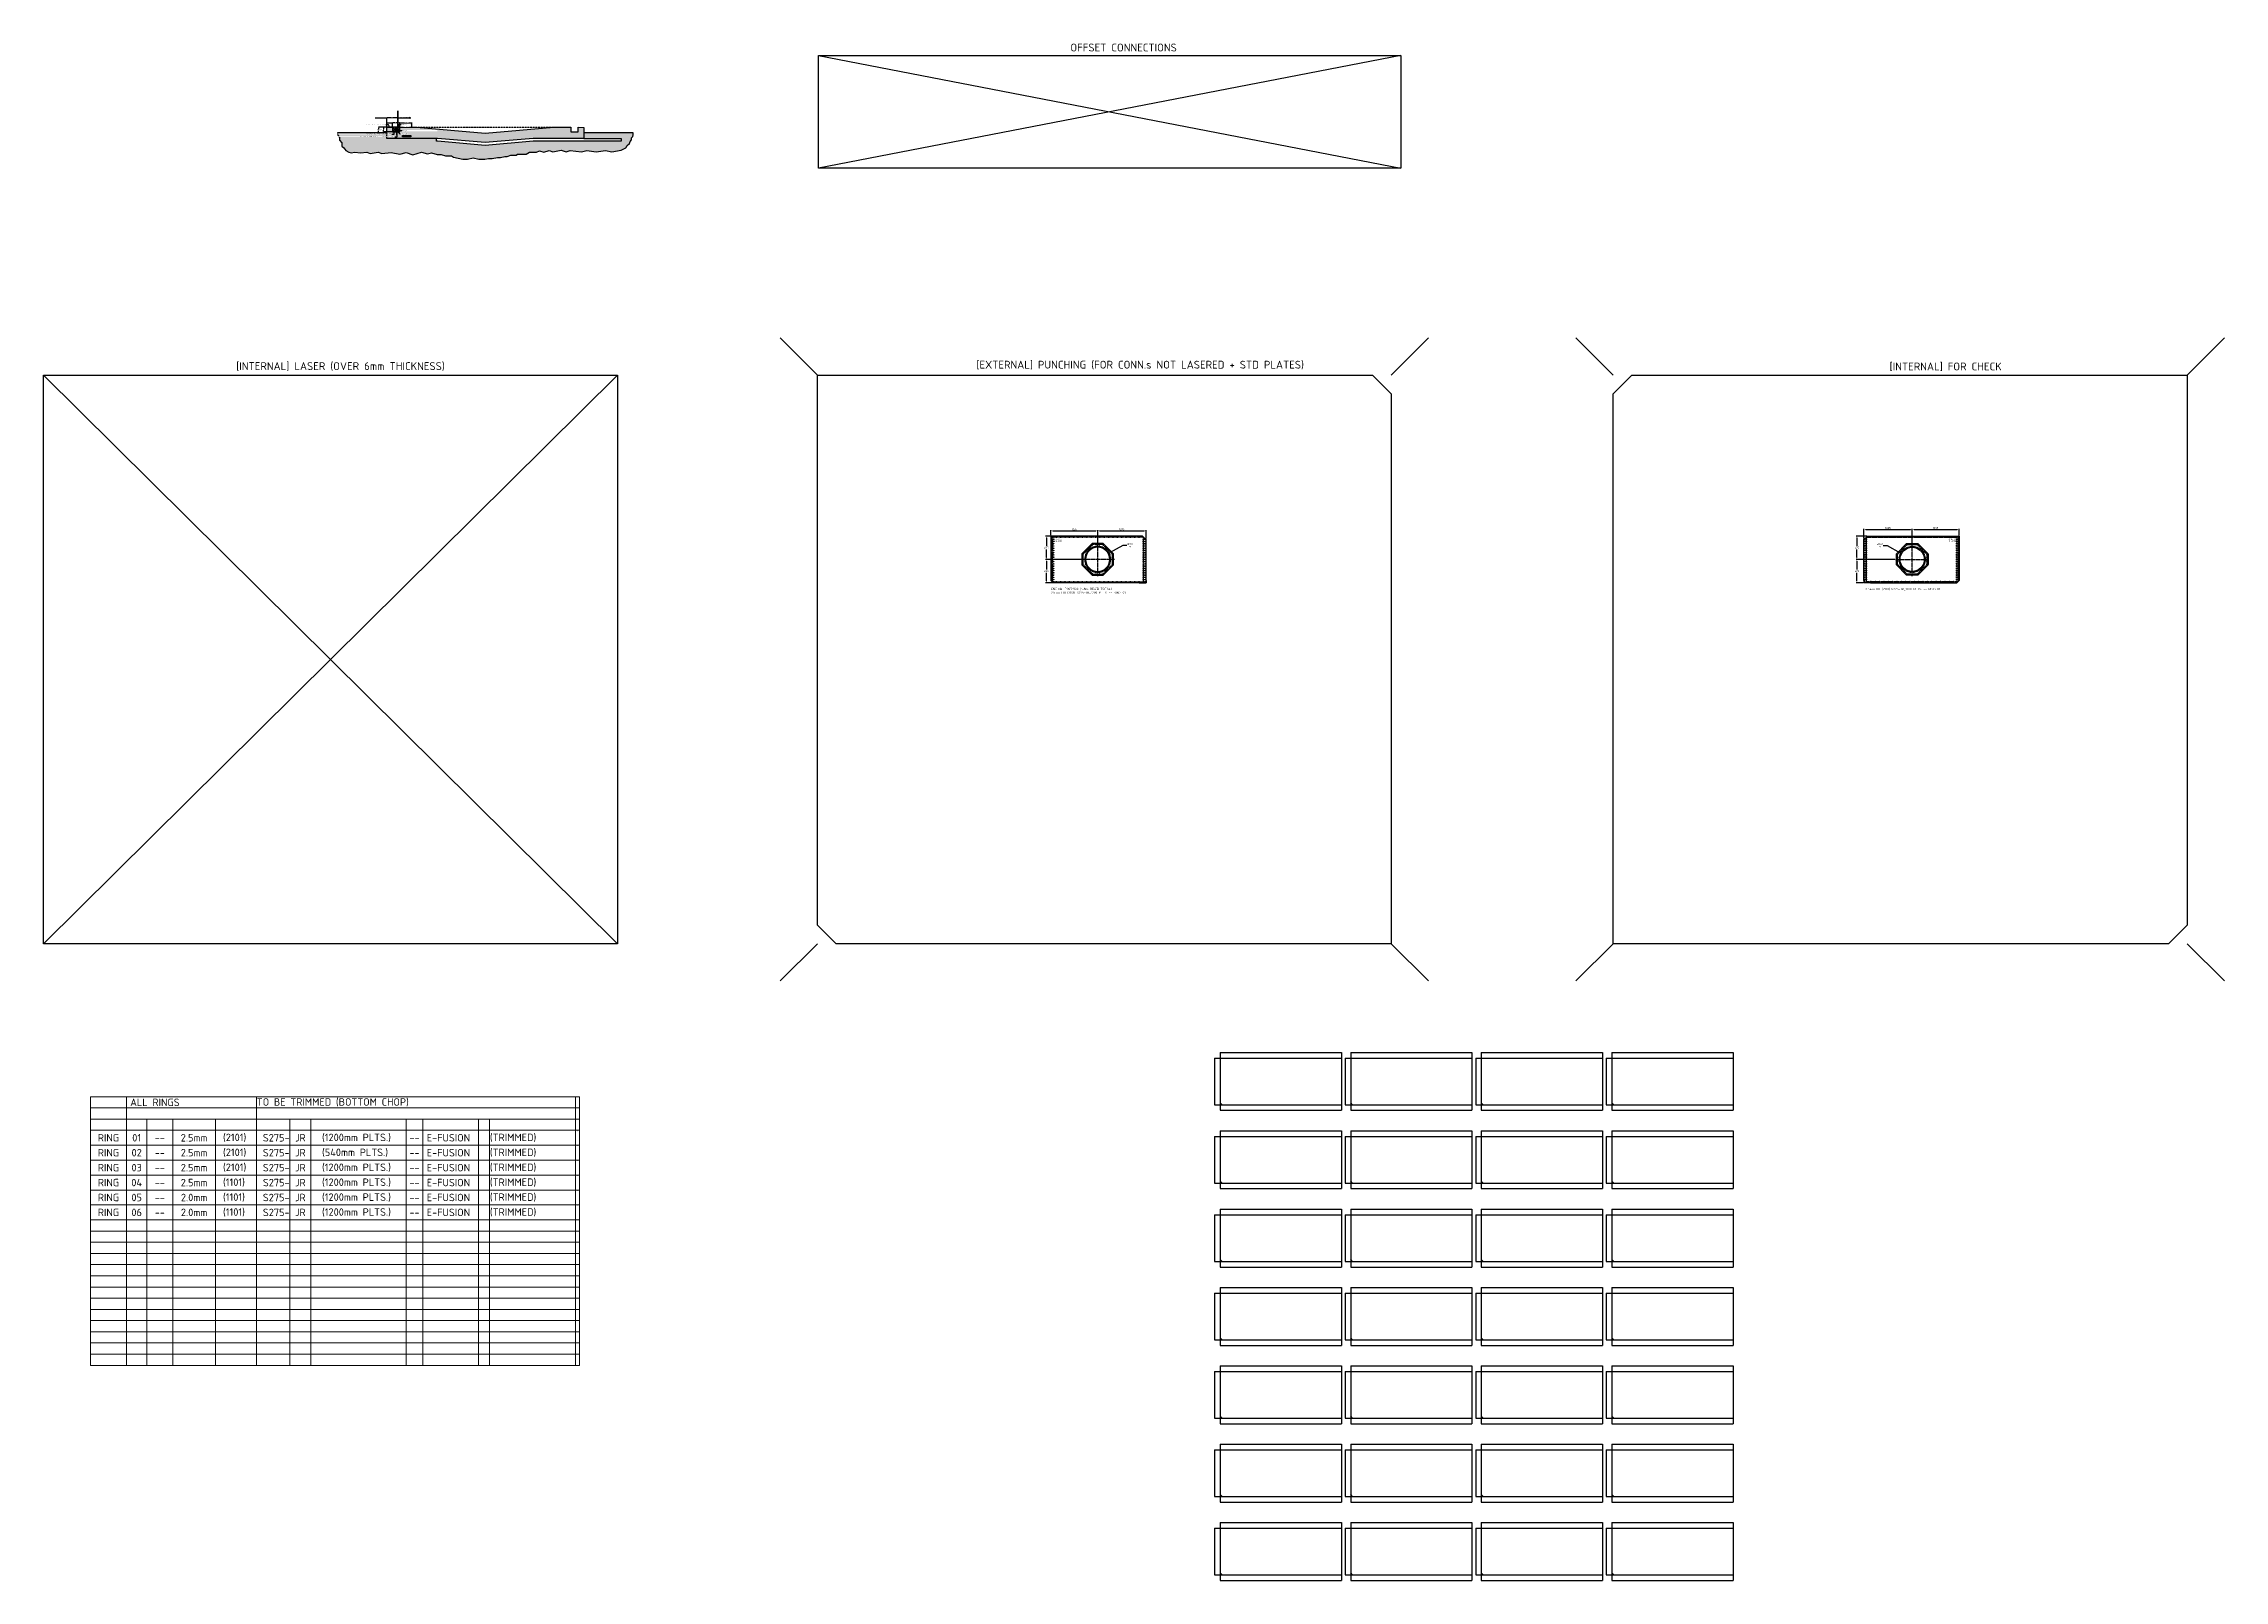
# Model space of a CAD drawing. Header units: millimetres. Extents: x -1425 to 254614, y -45665 to 8786.
# Drawn here: x 1047 to 59483, y -45665 to -4473 of the extents above; entities that cross this region are included whole.
import ezdxf
from ezdxf import colors
from ezdxf.entities.mleader import LeaderData, LeaderLine
from ezdxf.math import Vec2, Vec3

# ---------------------------------------------------------------- set-up
doc = ezdxf.new("R2010")
doc.units = ezdxf.units.MM
doc.header["$PDMODE"] = 4
for name, pattern in [('CENTER', [50.8, 31.75, -6.35, 6.35, -6.35]), ('CENTER2', [28.575, 19.05, -3.175, 3.175, -3.175]), ('HIDDEN', [0.375, 0.25, -0.125]), ('HIDDEN2', [4.7625, 3.175, -1.5875])]:
    doc.linetypes.add(name, pattern=pattern)
doc.layers.get('Defpoints').update_dxf_attribs({"color": 9})
for name, color, linetype in [('Bolt Holes', 7, 'Continuous'), ('CENTRELINE', 1, 'CENTER'), ('X 0001 M', 7, 'Continuous'), ('X 0059 M - Connection Bolt Main', 7, 'Continuous'), ('X 0360 M', 7, 'Continuous'), ('X 0377 M', 7, 'Continuous'), ('X 0378 M', 7, 'Continuous'), ('X 0516 M', 7, 'Continuous'), ('X 0952 M', 7, 'Continuous'), ('X 1001 M', 8, 'HIDDEN2'), ('X 1952 M', 8, 'HIDDEN'), ('X 2001 M', 1, 'CENTER2'), ('X 3001 D', 5, 'Continuous'), ('X 3001 G', 112, 'Continuous'), ('X 4001 T', 7, 'Continuous'), ('X 5001 H', 8, 'Continuous'), ('X 5360 H', 8, 'Continuous')]:
    doc.layers.add(name, color=color, linetype=linetype)
doc.layers.add('X 2951 M', color=7, linetype='CENTER', true_color=0xe60000)
doc.styles.add('BIT STD. 2.0', font='isocpeur.ttf', dxfattribs={"height": 2})
doc.styles.add('BIT STD. 2.5', font='isocpeur.ttf', dxfattribs={"height": 2.5})
doc.styles.add('BIT STD. 3.0', font='isocpeur.ttf', dxfattribs={"height": 3})
doc.styles.add('GG STD. 1.8', font='arial.ttf', dxfattribs={"height": 1.8})
doc.dimstyles.new('BIT STD. 2.0', dxfattribs={"dimtxt": 2, "dimasz": 2, "dimexe": 1, "dimexo": 0.625, "dimgap": 1, "dimtad": 1, "dimdec": 0, "dimdsep": 46, "dimtxsty": 'BIT STD. 2.0', "dimcen": 0, "dimadec": 0, "dimazin": 0, "dimtfac": 1, "dimtdec": 0, "dimtmove": 0, "dimatfit": 3, "dimfxl": 1, "dimtfill": 1, "dimlwd": -1, "dimlwe": -1, "dimarcsym": 0})
doc.dimstyles.new('BIT STD. 2.0.1', dxfattribs={"dimtxt": 2, "dimasz": 2, "dimexe": 1, "dimexo": 0.625, "dimgap": 1, "dimtad": 1, "dimtih": 1, "dimtoh": 1, "dimdec": 0, "dimdsep": 46, "dimtxsty": 'BIT STD. 2.0', "dimcen": 0, "dimadec": 0, "dimazin": 0, "dimtfac": 1, "dimtdec": 0, "dimtofl": 0, "dimtmove": 0, "dimatfit": 3, "dimfxl": 1, "dimtfill": 1, "dimlwd": -1, "dimlwe": -1, "dimarcsym": 0})
doc.dimstyles.new('BIT STD. 2.5', dxfattribs={"dimtxt": 2.5, "dimasz": 2.5, "dimexe": 1, "dimexo": 0.75, "dimgap": 1, "dimtad": 1, "dimdec": 0, "dimdsep": 46, "dimtxsty": 'BIT STD. 2.5', "dimcen": 0, "dimadec": 0, "dimazin": 0, "dimtfac": 1, "dimtdec": 0, "dimtmove": 0, "dimatfit": 3, "dimfxl": 1, "dimtfill": 1, "dimlwd": -1, "dimlwe": -1, "dimarcsym": 0})
doc.dimstyles.new('BIT STD. 2.5.1', dxfattribs={"dimtxt": 2, "dimasz": 2.5, "dimexe": 1, "dimexo": 0.75, "dimgap": 1, "dimtad": 1, "dimtih": 1, "dimtoh": 1, "dimdec": 0, "dimdsep": 46, "dimtxsty": 'BIT STD. 2.5', "dimcen": 0, "dimadec": 0, "dimazin": 0, "dimtfac": 1, "dimtdec": 0, "dimtofl": 0, "dimtmove": 0, "dimatfit": 3, "dimfxl": 1, "dimtfill": 1, "dimlwd": -1, "dimlwe": -1, "dimarcsym": 0})
doc.dimstyles.new('BIT STD. 2.5.1 [0.0]', dxfattribs={"dimtxt": 2.5, "dimasz": 2.5, "dimexe": 1, "dimexo": 0.75, "dimgap": 1, "dimtad": 1, "dimtih": 1, "dimtoh": 1, "dimdec": 1, "dimdsep": 46, "dimtxsty": 'BIT STD. 2.5', "dimcen": 0, "dimadec": 1, "dimazin": 0, "dimtfac": 1, "dimtdec": 1, "dimtofl": 0, "dimtmove": 0, "dimatfit": 3, "dimfxl": 1, "dimtfill": 1, "dimlwd": -1, "dimlwe": -1, "dimarcsym": 0})

msp = doc.modelspace()

# ---------------------------------------------------------------- texts
at = {"layer": 'Defpoints', "color": 32, "true_color": 0xcd6928, "insert": (25463.8665, -4473.5087), "char_height": 210, "attachment_point": 1, "style": 'BIT STD. 2.0'}
msp.add_mtext_dynamic_manual_height_columns('\\pi3096.49825;OFFSET CONNECTIONS', width=8901.996508, gutter_width=350, heights=[219.3546], dxfattribs=at)
at = {"layer": 'Defpoints', "color": 150, "insert": (6054.3922, -13012.2794), "char_height": 210, "attachment_point": 1, "style": 'BIT STD. 2.0'}
msp.add_mtext_dynamic_manual_height_columns('\\pi154.95317;[INTERNAL] LASER (OVER 6mm THICKNESS)', width=5706.906338, gutter_width=350, heights=[488.7315], dxfattribs=at)
at = {"layer": 'Defpoints', "color": 112, "insert": (25824.1385, -12973.9741), "char_height": 210, "attachment_point": 1, "style": 'BIT STD. 2.0'}
msp.add_mtext_dynamic_manual_height_columns('\\pi219.49825;[EXTERNAL] PUNCHING (FOR CONN.s NOT LASERED + STD PLATES)', width=8901.996508, gutter_width=350, heights=[219.3546], dxfattribs=at)
at = {"layer": 'Defpoints', "color": 5, "insert": (48221.5495, -13021.5666), "char_height": 210, "attachment_point": 1, "style": 'BIT STD. 2.0'}
msp.add_mtext_dynamic_manual_height_columns('\\pi2291.78838;[INTERNAL] FOR CHECK', width=7439.576759, gutter_width=350, heights=[216.1797], dxfattribs=at)

# ---------------------------------------------------------------- blocks, each defined once
blk = doc.blocks.new('*T559')
at = {"layer": 'Defpoints', "color": 8, "linetype": 'ByBlock', "lineweight": 0, "transparency": 16777216}
for p, q in [((0, 0), (131.01, 0)), ((0, 0), (0, -72)), ((9.66, 0), (9.66, -72)), ((44.53, 0), (44.53, -72)), ((130.01, 0), (130.01, -72)), ((131.01, 0), (131.01, -72)), ((0, -3), (131.01, -3)), ((0, -6), (131.01, -6)), ((0, -9), (131.01, -9)), ((15.13, -6), (15.13, -72)), ((22.06, -6), (22.06, -72)), ((33.53, -6), (33.53, -72)), ((53.43, -6), (53.43, -72)), ((59.06, -6), (59.06, -72)), ((84.59, -6), (84.59, -72)), ((89.11, -6), (89.11, -72)), ((103.98, -6), (103.98, -72)), ((106.98, -6), (106.98, -72)), ((0, -13), (131.01, -13)), ((0, -17), (131.01, -17)), ((0, -21), (131.01, -21)), ((0, -25), (131.01, -25)), ((0, -29), (131.01, -29)), ((0, -33), (131.01, -33)), ((0, -36), (131.01, -36)), ((0, -39), (131.01, -39)), ((0, -42), (131.01, -42)), ((0, -45), (131.01, -45)), ((0, -48), (131.01, -48)), ((0, -51), (131.01, -51)), ((0, -54), (131.01, -54)), ((0, -57), (131.01, -57)), ((0, -60), (131.01, -60)), ((0, -63), (131.01, -63)), ((0, -66), (131.01, -66)), ((0, -69), (131.01, -69)), ((0, -72), (131.01, -72))]:
    blk.add_line(p, q, dxfattribs=at)
at = {"color": 0, "transparency": 16777216}
for s, insert, char_height, width, attachment_point in [('{\\fISOCPEUR|b0|i0|c0;\\c255;', (4.83, -1.5), 2, 9.5379, 5), ('{\\fISOCPEUR|b0|i0|c0;\\c5287936;', (4.83, -4.5), 2, 9.5379, 5), ('{\\fISOCPEUR|b0|i0|c0;\\c5287936;', (10.66, -4.5), 2, 32.869, 4), ('{\\fISOCPEUR|b0|i0|c0;\\c255;ALL RINGS ', (10.66, -1.5), 2, 32.869, 4), ('{\\fISOCPEUR|b0|i0|c0;\\c5287936;', (44.59, -4.5), 2, 85.3615, 4), ('{\\fISOCPEUR|b0|i0|c0;\\c255;TO BE TRIMMED (BOTTOM CHOP)', (44.59, -1.5), 2, 85.3615, 4), ('{\\fCalibri|b0|i0|c0;', (130.51, -1.5), 0.25, 0.88, 5), ('{\\fCalibri|b0|i0|c0;', (130.51, -4.5), 0.25, 0.88, 5), ('{\\fISOCPEUR|b0|i0|c0;RING', (4.83, -11), 2, 7.6579, 5), ('{\\fCalibri|b0|i0|c0;', (9.6, -8.94), 2, 9.5379, 9), ('{\\fCalibri|b0|i0|c0;', (9.72, -8.94), 2, 5.3517, 7), ('{\\fISOCPEUR|b0|i0|c0;01', (12.39, -11), 2, 5.3517, 5), ('{\\fCalibri|b0|i0|c0;', (15.19, -8.94), 2, 6.8084, 7), ('{\\fISOCPEUR|b0|i0|c0;--', (18.59, -11), 2, 6.8084, 5), ('{\\fISOCPEUR|b0|i0|c0;2.5mm', (27.79, -11), 2, 11.3489, 5), ('{\\fCalibri|b0|i0|c0;', (27.79, -8.94), 2, 11.3489, 8), ('{\\fCalibri|b0|i0|c0;', (33.59, -8.94), 2, 10.88, 7), ('{\\fISOCPEUR|b0|i0|c0;(2101)', (35.53, -11), 2, 7, 4), ('{\\fCalibri|b0|i0|c0;', (44.59, -8.94), 2, 8.7822, 7), ('{\\fISOCPEUR|b0|i0|c0;S275-', (53.37, -11), 2, 8.7822, 6), ('{\\fCalibri|b0|i0|c0;', (53.49, -8.94), 2, 5.5149, 7), ('{\\fISOCPEUR|b0|i0|c0;JR', (56.25, -11), 2, 5.5149, 5), ('{\\fCalibri|b0|i0|c0;', (59.12, -8.94), 2, 25.4072, 7), ('{\\fISOCPEUR|b0|i0|c0;(1200mm PLTS.)', (62.06, -11), 2, 19.5272, 4), ('{\\fCalibri|b0|i0|c0;', (84.65, -8.94), 2, 4.3966, 7), ('{\\fISOCPEUR|b0|i0|c0;--', (86.85, -11), 2, 4.3966, 5), ('{\\fCalibri|b0|i0|c0;', (89.17, -8.94), 2, 14.748, 7), ('{\\fISOCPEUR|b0|i0|c0;E-FUSION', (90.11, -11), 2, 12.868, 4), ('{\\fCalibri|b0|i0|c0;', (104.04, -8.94), 2, 2.88, 7), ('{\\fCalibri|b0|i0|c0;', (107.04, -8.94), 2, 22.9127, 7), ('{\\fCalibri|b0|i0|c0;\\c5287936;1', (130.51, -9.06), 0.18, 0.88, 2), ('{\\fCalibri|b0|i0|c0;', (130.51, -6.06), 0.18, 0.88, 2), ('{\\fISOCPEUR|b0|i0|c0;RING', (4.83, -15), 2, 7.6579, 5), ('{\\fISOCPEUR|b0|i0|c0;02', (12.39, -15), 2, 5.3517, 5), ('{\\fISOCPEUR|b0|i0|c0;--', (18.59, -15), 2, 6.8084, 5), ('{\\fISOCPEUR|b0|i0|c0;2.5mm', (27.79, -15), 2, 11.3489, 5), ('{\\fISOCPEUR|b0|i0|c0;(2101)', (35.53, -15), 2, 7, 4), ('{\\fISOCPEUR|b0|i0|c0;S275-', (53.37, -15), 2, 8.7822, 6), ('{\\fISOCPEUR|b0|i0|c0;JR', (56.25, -15), 2, 5.5149, 5), ('{\\fISOCPEUR|b0|i0|c0;(540mm PLTS.)', (62.06, -15), 2, 19.5272, 4), ('{\\fISOCPEUR|b0|i0|c0;--', (86.85, -15), 2, 4.3966, 5), ('{\\fISOCPEUR|b0|i0|c0;E-FUSION', (90.11, -15), 2, 12.868, 4), ('{\\fCalibri|b0|i0|c0;\\c5287936;1', (130.51, -13.06), 0.18, 0.88, 2), ('{\\fCalibri|b0|i0|c0;\\c5287936;1', (130.51, -17.06), 0.18, 0.88, 2), ('{\\fISOCPEUR|b0|i0|c0;RING', (4.83, -19), 2, 7.6579, 5), ('{\\fISOCPEUR|b0|i0|c0;RING', (4.83, -23), 2, 7.6579, 5), ('{\\fISOCPEUR|b0|i0|c0;04', (12.39, -23), 2, 5.3517, 5), ('{\\fISOCPEUR|b0|i0|c0;03', (12.39, -19), 2, 5.3517, 5), ('{\\fISOCPEUR|b0|i0|c0;--', (18.59, -19), 2, 6.8084, 5), ('{\\fISOCPEUR|b0|i0|c0;--', (18.59, -23), 2, 6.8084, 5), ('{\\fISOCPEUR|b0|i0|c0;2.5mm', (27.79, -19), 2, 11.3489, 5), ('{\\fISOCPEUR|b0|i0|c0;2.5mm', (27.79, -23), 2, 11.3489, 5), ('{\\fISOCPEUR|b0|i0|c0;(2101)', (35.53, -19), 2, 7, 4), ('{\\fISOCPEUR|b0|i0|c0;(1101)', (35.53, -23), 2, 7, 4), ('{\\fISOCPEUR|b0|i0|c0;S275-', (53.37, -19), 2, 8.7822, 6), ('{\\fISOCPEUR|b0|i0|c0;S275-', (53.37, -23), 2, 8.7822, 6), ('{\\fISOCPEUR|b0|i0|c0;JR', (56.25, -19), 2, 5.5149, 5), ('{\\fISOCPEUR|b0|i0|c0;JR', (56.25, -23), 2, 5.5149, 5), ('{\\fISOCPEUR|b0|i0|c0;(1200mm PLTS.)', (62.06, -19), 2, 19.5272, 4), ('{\\fISOCPEUR|b0|i0|c0;(1200mm PLTS.)', (62.06, -23), 2, 19.5272, 4), ('{\\fISOCPEUR|b0|i0|c0;--', (86.85, -19), 2, 4.3966, 5), ('{\\fISOCPEUR|b0|i0|c0;--', (86.85, -23), 2, 4.3966, 5), ('{\\fISOCPEUR|b0|i0|c0;E-FUSION', (90.11, -19), 2, 12.868, 4), ('{\\fISOCPEUR|b0|i0|c0;E-FUSION', (90.11, -23), 2, 12.868, 4), ('{\\fCalibri|b0|i0|c0;\\c5287936;1', (130.51, -21.06), 0.18, 0.88, 2), ('{\\fISOCPEUR|b0|i0|c0;RING', (4.83, -27), 2, 7.6579, 5), ('{\\fISOCPEUR|b0|i0|c0;05', (12.39, -27), 2, 5.3517, 5), ('{\\fISOCPEUR|b0|i0|c0;--', (18.59, -27), 2, 6.8084, 5), ('{\\fISOCPEUR|b0|i0|c0;2.0mm', (27.79, -27), 2, 11.3489, 5), ('{\\fISOCPEUR|b0|i0|c0;(1101)', (35.53, -27), 2, 7, 4), ('{\\fISOCPEUR|b0|i0|c0;S275-', (53.37, -27), 2, 8.7822, 6), ('{\\fISOCPEUR|b0|i0|c0;JR', (56.25, -27), 2, 5.5149, 5), ('{\\fISOCPEUR|b0|i0|c0;(1200mm PLTS.)', (62.06, -27), 2, 19.5272, 4), ('{\\fISOCPEUR|b0|i0|c0;--', (86.85, -27), 2, 4.3966, 5), ('{\\fISOCPEUR|b0|i0|c0;E-FUSION', (90.11, -27), 2, 12.868, 4), ('{\\fISOCPEUR|b0|i0|c0;\\c255;(TRIMMED)', (107.04, -27), 2, 22.9127, 4), ('{\\fCalibri|b0|i0|c0;\\c5287936;0', (130.51, -29.06), 0.18, 0.88, 2), ('{\\fCalibri|b0|i0|c0;\\c5287936;1', (130.51, -25.06), 0.18, 0.88, 2), ('{\\fISOCPEUR|b0|i0|c0;RING', (4.83, -31), 2, 7.6579, 5), ('{\\fISOCPEUR|b0|i0|c0;06', (12.39, -31), 2, 5.3517, 5), ('{\\fISOCPEUR|b0|i0|c0;--', (18.59, -31), 2, 6.8084, 5), ('{\\fISOCPEUR|b0|i0|c0;2.0mm', (27.79, -31), 2, 11.3489, 5), ('{\\fISOCPEUR|b0|i0|c0;(1101)', (35.53, -31), 2, 7, 4), ('{\\fISOCPEUR|b0|i0|c0;S275-', (53.37, -31), 2, 8.7822, 6), ('{\\fISOCPEUR|b0|i0|c0;JR', (56.25, -31), 2, 5.5149, 5), ('{\\fISOCPEUR|b0|i0|c0;(1200mm PLTS.)', (62.06, -31), 2, 19.5272, 4), ('{\\fISOCPEUR|b0|i0|c0;--', (86.85, -31), 2, 4.3966, 5), ('{\\fISOCPEUR|b0|i0|c0;E-FUSION', (90.11, -31), 2, 12.868, 4), ('{\\fISOCPEUR|b0|i0|c0;\\c255;(TRIMMED)', (107.04, -31), 2, 22.9127, 4)]:
    blk.add_mtext(s, dxfattribs=dict(at, insert=insert, char_height=char_height, width=width, attachment_point=attachment_point))
at = {"transparency": 16777216, "char_height": 2, "width": 2.88, "attachment_point": 5}
for s, insert in [('{\\fISOCPEUR|b0|i0|c0;', (105.48, -11)), ('{\\fISOCPEUR|b0|i0|c0;', (105.48, -15)), ('{\\fISOCPEUR|b0|i0|c0;', (105.48, -19)), ('{\\fISOCPEUR|b0|i0|c0;', (105.48, -23)), ('{\\fISOCPEUR|b0|i0|c0;', (105.48, -27)), ('{\\fISOCPEUR|b0|i0|c0;\\c16777215;', (105.48, -31))]:
    blk.add_mtext(s, dxfattribs=dict(at, insert=insert))
at = {"color": 1, "transparency": 16777216, "char_height": 2, "width": 22.9127, "attachment_point": 4}
for insert in [(107.04, -11), (107.04, -15), (107.04, -19), (107.04, -23)]:
    blk.add_mtext('{\\fISOCPEUR|b0|i0|c0;\\c255;(TRIMMED)', dxfattribs=dict(at, insert=insert))
blk = doc.blocks.new('Ring Info Table')
blk.add_blockref('*T559', (0, 0))
blk = doc.blocks.new('*U246')
at = {"layer": 'X 5001 H'}
for p, q in [((-15375, 0), (0, -15236)), ((-15375, -15236), (0, 0))]:
    blk.add_line(p, q, dxfattribs=at)
blk = doc.blocks.new('*U55')
at = {"layer": 'X 5001 H'}
for p, q in [((-15375, 0), (-16375, 1000)), ((0, 0), (1000, 1000)), ((-15375, -15236), (-16375, -16236)), ((0, -15236), (1000, -16236))]:
    blk.add_line(p, q, dxfattribs=at)
blk = doc.blocks.new('Grid Cell')
at = {"layer": 'Defpoints'}
for p, q in [((-150, 1250), (3250, 1250)), ((-150, 1250), (-150, 0)), ((0, 1400), (3250, 1400)), ((0, 1400), (0, -150)), ((3250, 1400), (3250, -150)), ((-150, 0), (3250, 0)), ((52, 0), (0, 52)), ((0, -150), (3250, -150))]:
    blk.add_line(p, q, dxfattribs=at)
blk = doc.blocks.new('*U59')
blk.add_blockref('Grid Cell', (-1550, -625))
blk = doc.blocks.new('*U60')
at = {"color": 0, "linetype": 'ByBlock', "lineweight": -2, "transparency": 16777216}
for p in [(0, 0), (3500, 0), (7000, 0), (10500, 0), (0, -2100), (3500, -2100), (7000, -2100), (10500, -2100), (0, -4200), (3500, -4200), (7000, -4200), (10500, -4200), (0, -6300), (3500, -6300), (7000, -6300), (10500, -6300), (0, -8400), (3500, -8400), (7000, -8400), (10500, -8400), (0, -10500), (3500, -10500), (7000, -10500), (10500, -10500), (0, -12600), (3500, -12600), (7000, -12600), (10500, -12600)]:
    blk.add_blockref('*U59', p, dxfattribs=at)
blk = doc.blocks.new('*D263')
at = {"layer": 'Defpoints', "color": 0, "transparency": 16777216}
for p in [(50834, -18139), (51401, -18457)]:
    blk.add_point(p, dxfattribs=at)
at = {"layer": 'X 3001 D', "color": 0, "transparency": 16777216}
for p, q in [((50200, -17922), (50446, -17922)), ((50446, -17922), (50799, -18120))]:
    blk.add_line(p, q, dxfattribs=at)
blk.add_solid([(50803, -18114), (50796, -18125), (50834, -18139)], dxfattribs=at)
at = {"layer": 'X 3001 D', "color": 0, "transparency": 16777216, "insert": (50256, -17922), "char_height": 40, "attachment_point": 5, "style": 'BIT STD. 2.0', "bg_fill": 3, "box_fill_scale": 1.1, "bg_fill_color": 256, "bg_fill_true_color": 13158600, "bg_fill_transparency": 0}
blk.add_mtext('∅650\\P{\\C7;M1}', dxfattribs=at)
blk = doc.blocks.new('*U73')
at = {"layer": 'CENTRELINE', "color": 0, "linetype": 'CENTER2', "transparency": 16777216}
for p, q in [((-12, 0), (-1.4, 0)), ((0, 1.4), (0, 12)), ((1.4, 0), (12, 0)), ((0, -12), (0, -1.4))]:
    blk.add_line(p, q, dxfattribs=at)
at = {"layer": 'CENTRELINE', "color": 0, "linetype": 'Continuous', "transparency": 16777216}
for p, q in [((-0.7, 0), (0.7, 0)), ((0, -0.7), (0, 0.7))]:
    blk.add_line(p, q, dxfattribs=at)
blk = doc.blocks.new('14mm DIA HOLE')
blk.add_circle((0, 0), 7)
at = {"layer": 'CENTRELINE', "linetype": 'CENTER2'}
blk.add_blockref('*U73', (0, 0), dxfattribs=at)
blk = doc.blocks.new('*U229')
blk.add_blockref('14mm DIA HOLE', (0, 0))
blk = doc.blocks.new('*U230')
at = {"layer": 'Bolt Holes', "color": 0, "linetype": 'ByBlock', "lineweight": -2, "transparency": 16777216}
for p in [(0, 0), (116.67, 0), (233.34, 0), (350.01, 0), (466.68, 0), (583.35, 0), (700.02, 0), (816.69, 0), (933.36, 0), (1050.03, 0), (1166.7, 0), (1283.37, 0), (1400.04, 0), (1516.71, 0), (1633.38, 0), (1750.05, 0), (1866.72, 0), (1983.39, 0), (2100.06, 0), (0, -1200), (116.67, -1200), (233.34, -1200), (350.01, -1200), (466.68, -1200), (583.35, -1200), (700.02, -1200), (816.69, -1200), (933.36, -1200), (1050.03, -1200), (1166.7, -1200), (1283.37, -1200), (1400.04, -1200), (1516.71, -1200), (1633.38, -1200), (1750.05, -1200), (1866.72, -1200), (1983.39, -1200), (2100.06, -1200)]:
    blk.add_blockref('*U229', p, dxfattribs=at)
blk = doc.blocks.new('*U78')
blk.add_blockref('14mm DIA HOLE', (0, 0))
blk = doc.blocks.new('*U79')
at = {"color": 0, "linetype": 'ByBlock', "lineweight": -2, "transparency": 16777216}
for p in [(0, 0), (0, -60), (0, -120), (0, -180), (0, -240), (0, -300), (0, -360), (0, -420), (0, -480), (0, -540), (0, -600), (0, -660), (0, -720), (0, -780), (0, -840), (0, -900), (0, -960), (0, -1020), (0, -1080)]:
    blk.add_blockref('*U78', p, dxfattribs=at)
blk = doc.blocks.new('Vertical Seam - D (1200)')
blk.add_blockref('*U79', (0, -60))
blk = doc.blocks.new('*U261')
blk.add_blockref('Vertical Seam - D (1200)', (0, 0))
blk = doc.blocks.new('*U262')
blk.add_blockref('Vertical Seam - D (1200)', (40, 0))
blk = doc.blocks.new('*U161')
blk.add_blockref('Vertical Seam - D (1200)', (0, 0))
blk = doc.blocks.new('*U370')
blk.add_blockref('Vertical Seam - D (1200)', (40, 0))
blk = doc.blocks.new('*U138')
at = {"layer": 'X 2001 M', "color": 0, "transparency": 16777216}
for p, q in [((-4.12, 0), (-0.8, 0)), ((0, 0.8), (0, 4.12)), ((0.8, 0), (4.12, 0)), ((0, -4.12), (0, -0.8))]:
    blk.add_line(p, q, dxfattribs=at)
at = {"layer": 'X 2001 M', "color": 0, "linetype": 'Continuous', "transparency": 16777216}
for p, q in [((-0.4, 0), (0.4, 0)), ((0, -0.4), (0, 0.4))]:
    blk.add_line(p, q, dxfattribs=at)
blk = doc.blocks.new('*U135')
for p, q in [((0, 72), (0, 132)), ((0, 58), (0, 0))]:
    blk.add_line(p, q)
blk.add_arc((0, 65), 7, 90, 270)
at = {"layer": 'X 2001 M'}
blk.add_blockref('*U138', (0, 65), dxfattribs=at)
blk = doc.blocks.new('*U153')
for p, q in [((0, 692), (0, 1188)), ((0, 558), (0, 692)), ((0, 132), (0, 558))]:
    blk.add_line(p, q)
blk = doc.blocks.new('*U140')
for p, q in [((-620, 0), (-2494, 0)), ((-180, 0), (-620, 0)), ((-180, 0), (-166, 0)), ((-166, 0), (0, 0))]:
    blk.add_line(p, q)
blk = doc.blocks.new('1200 DD (2101)')
for p, q in [((2424, 25), (-30, 25)), ((-30, 25), (-30, -1169))]:
    blk.add_line(p, q)
for points in [[(2424, 25), (2444, 4, 0.866025), (2454, -6), (2486, -37), (2520, -37)], [(26, -1225), (6, -1204, 0.866025), (-4, -1194), (-30, -1169)]]:
    blk.add_lwpolyline(points, format="xyb")
at = {"layer": 'Defpoints', "color": 1, "linetype": 'CENTER'}
blk.add_lwpolyline([(0, -1200), (2450, -1200), (2450, 0), (0, 0)], close=True, dxfattribs=at)
for name, p in [('14mm DIA HOLE', (0, 0)), ('14mm DIA HOLE', (50, 0)), ('14mm DIA HOLE', (117, 0)), ('*U153', (2520, -1225)), ('*U135', (2520, -1225)), ('*U140', (2520, -1225)), ('14mm DIA HOLE', (50, -1200)), ('14mm DIA HOLE', (117, -1200)), ('14mm DIA HOLE', (2450, -1200)), ('14mm DIA HOLE', (2500, -1200))]:
    blk.add_blockref(name, p)
at = {"layer": 'Bolt Holes'}
for name, p in [('*U230', (233, 0)), ('*U261', (0, 0)), ('*U262', (0, 0)), ('*U161', (2450, 0)), ('*U370', (2450, 0))]:
    blk.add_blockref(name, p, dxfattribs=at)
at = {"layer": 'Defpoints', "extrusion": (0, 0, -1), "insert": (253, -89), "char_height": 32.4, "width": 6762.89, "attachment_point": 1, "text_direction": (-1, 0, 0), "style": 'GG STD. 1.8'}
blk.add_mtext('INTERNAL', dxfattribs=at)
at = {"layer": 'Defpoints', "insert": (38, -42), "char_height": 32.4, "width": 6762.89, "attachment_point": 1, "style": 'GG STD. 1.8'}
blk.add_mtext('EXTERNAL', dxfattribs=at)
blk = doc.blocks.new('A$C75773D2C')
at = {"layer": 'X 0001 M'}
blk.add_circle((0, 0), 7, dxfattribs=at)
at = {"layer": 'X 2001 M'}
blk.add_line((0, 14), (0, -14), dxfattribs=at)
blk = doc.blocks.new('A$C40320D08')
blk.add_circle((0, 0), 325)
at = {"layer": 'Defpoints'}
blk.add_lwpolyline([(-416, 159), (-159, 416, -0.198912), (-138, 425), (138, 425, -0.198912), (159, 416), (416, 159, -0.198912), (425, 138), (425, -138, -0.198912), (416, -159), (159, -416, -0.198912), (138, -425), (-138, -425, -0.198912), (-159, -416), (-416, -159, -0.198912), (-425, -138), (-425, 138, -0.198912)], format="xyb", close=True, dxfattribs=at)
at = {"layer": 'X 0001 M'}
for centre in [(-395, 138), (-395, 46), (-331, 202), (-266, 266), (-202, 331), (-138, 395), (-46, 395), (46, 395), (138, 395), (202, 331), (266, 266), (331, 202), (395, 138), (395, 46), (-395, -46), (-395, -138), (-331, -202), (-266, -266), (-202, -331), (-138, -395), (-46, -395), (46, -395), (138, -395), (202, -331), (266, -266), (331, -202), (395, -46), (395, -138)]:
    blk.add_circle(centre, 7, dxfattribs=at)
at = {"layer": 'X 2001 M'}
for p, q in [((-450, 0), (450, 0)), ((0, -450), (0, 450))]:
    blk.add_line(p, q, dxfattribs=at)
blk.add_lwpolyline([(-395, 138), (-138, 395), (138, 395), (395, 138), (395, -138), (138, -395), (-138, -395), (-395, -138)], close=True, dxfattribs=at)
blk.add_circle((0, 0), 345, dxfattribs=at)
at = {"layer": 'X 0001 M'}
for p, rotation in [((-342, 45), 82.49999999999898), ((-319, 132), 67.49999999999896), ((-274, 210), 52.49999999999896), ((-210, 274), 37.49999999999898), ((-132, 319), 22.49999999999897), ((-45, 342), 7.499999999998977), ((45, 342), 352.499999999999), ((132, 319), 337.4999999999989), ((210, 274), 322.499999999999), ((274, 210), 307.4999999999989), ((319, 132), 292.499999999999), ((342, 45), 277.4999999999989), ((-342, -45), 97.49999999999895), ((-319, -132), 112.4999999999989), ((-274, -210), 127.4999999999989), ((-210, -274), 142.4999999999989), ((-132, -319), 157.499999999999), ((-45, -342), 172.4999999999989), ((45, -342), 187.4999999999988), ((132, -319), 202.4999999999989), ((210, -274), 217.4999999999989), ((274, -210), 232.499999999999), ((319, -132), 247.4999999999989), ((342, -45), 262.4999999999989)]:
    blk.add_blockref('A$C75773D2C', p, dxfattribs=dict(at, rotation=rotation))
blk = doc.blocks.new('P9071900')
at = {"xscale": -1}
blk.add_blockref('1200 DD (2101)', (-30, -25), dxfattribs=at)
at = {"rotation": 359.993775271945}
blk.add_blockref('A$C40320D08', (-1255, -625), dxfattribs=at)
blk = doc.blocks.new('*D264')
at = {"layer": 'Defpoints', "color": 0, "transparency": 16777216}
for p in [(29009, -18457), (29576, -18139)]:
    blk.add_point(p, dxfattribs=at)
at = {"layer": 'X 3001 D', "color": 0, "transparency": 16777216}
for p, q in [((29965, -17922), (29611, -18120)), ((30211, -17922), (29965, -17922))]:
    blk.add_line(p, q, dxfattribs=at)
blk.add_solid([(29608, -18114), (29615, -18125), (29576, -18139)], dxfattribs=at)
at = {"layer": 'X 3001 D', "color": 0, "transparency": 16777216, "insert": (30155, -17922), "char_height": 40, "attachment_point": 5, "style": 'BIT STD. 2.0', "bg_fill": 3, "box_fill_scale": 1.1, "bg_fill_color": 256, "bg_fill_true_color": 13158600, "bg_fill_transparency": 0}
blk.add_mtext('∅650\\P{\\C7;M1}', dxfattribs=at)
blk = doc.blocks.new('*D265')
at = {"layer": 'Defpoints', "color": 0, "transparency": 16777216}
for p in [(28038, -17673), (29293, -17535), (29293, -17848)]:
    blk.add_point(p, dxfattribs=at)
at = {"layer": 'X 3001 G', "color": 0, "transparency": 16777216}
for p, q in [((28038, -17658), (28038, -17515)), ((29293, -17833), (29293, -17515)), ((28088, -17535), (29243, -17535))]:
    blk.add_line(p, q, dxfattribs=at)
for points in [[(28088, -17527), (28088, -17543), (28038, -17535)], [(29243, -17527), (29243, -17543), (29293, -17535)]]:
    blk.add_solid(points, dxfattribs=at)
at = {"layer": 'X 3001 G', "color": 0, "transparency": 16777216, "insert": (28665, -17490), "char_height": 50, "attachment_point": 5, "style": 'BIT STD. 2.5', "bg_fill": 3, "box_fill_scale": 1.1, "bg_fill_color": 256, "bg_fill_true_color": 13158600, "bg_fill_transparency": 0}
blk.add_mtext('1255', dxfattribs=at)
blk = doc.blocks.new('*D266')
at = {"layer": 'Defpoints', "color": 0, "transparency": 16777216}
for p in [(29293, -17848), (30588, -17535), (30588, -17735)]:
    blk.add_point(p, dxfattribs=at)
at = {"layer": 'X 3001 G', "color": 0, "transparency": 16777216}
for p, q in [((29293, -17833), (29293, -17515)), ((30588, -17720), (30588, -17515)), ((29343, -17535), (30538, -17535))]:
    blk.add_line(p, q, dxfattribs=at)
for points in [[(29343, -17527), (29343, -17543), (29293, -17535)], [(30538, -17527), (30538, -17543), (30588, -17535)]]:
    blk.add_solid(points, dxfattribs=at)
at = {"layer": 'X 3001 G', "color": 0, "transparency": 16777216, "insert": (29940, -17490), "char_height": 50, "attachment_point": 5, "style": 'BIT STD. 2.5', "bg_fill": 3, "box_fill_scale": 1.1, "bg_fill_color": 256, "bg_fill_true_color": 13158600, "bg_fill_transparency": 0}
blk.add_mtext('1295', dxfattribs=at)
blk = doc.blocks.new('*D267')
at = {"layer": 'Defpoints', "color": 0, "transparency": 16777216}
blk.add_point((28843, -18298), dxfattribs=at)
at = {"layer": 'X 3001 G', "color": 0, "transparency": 16777216}
for p, q in [((28023, -17673), (27897, -17673)), ((27917, -17723), (27917, -17941)), ((27917, -18248), (27917, -18031)), ((28828, -18298), (27897, -18298))]:
    blk.add_line(p, q, dxfattribs=at)
for points in [[(27908, -17723), (27925, -17723), (27917, -17673)], [(27908, -18248), (27925, -18248), (27917, -18298)]]:
    blk.add_solid(points, dxfattribs=at)
at = {"layer": 'X 3001 G', "color": 0, "transparency": 16777216, "insert": (27917, -17986), "char_height": 50, "attachment_point": 5, "style": 'BIT STD. 2.5', "bg_fill": 3, "box_fill_scale": 1.1, "bg_fill_color": 256, "bg_fill_true_color": 13158600, "bg_fill_transparency": 0}
blk.add_mtext('625', dxfattribs=at)
at = {"layer": 'Defpoints', "color": 0, "transparency": 16777216}
for p in [(28038, -17673), (27917, -18298)]:
    blk.add_point(p, dxfattribs=at)
blk = doc.blocks.new('*D268')
at = {"layer": 'Defpoints', "color": 0, "transparency": 16777216}
blk.add_point((28843, -18298), dxfattribs=at)
at = {"layer": 'X 3001 G', "color": 0, "transparency": 16777216}
for p, q in [((28828, -18298), (27897, -18298)), ((27917, -18348), (27917, -18566)), ((27917, -18873), (27917, -18656)), ((28079, -18923), (27897, -18923))]:
    blk.add_line(p, q, dxfattribs=at)
for points in [[(27908, -18348), (27925, -18348), (27917, -18298)], [(27908, -18873), (27925, -18873), (27917, -18923)]]:
    blk.add_solid(points, dxfattribs=at)
at = {"layer": 'X 3001 G', "color": 0, "transparency": 16777216, "insert": (27917, -18611), "char_height": 50, "attachment_point": 5, "style": 'BIT STD. 2.5', "bg_fill": 3, "box_fill_scale": 1.1, "bg_fill_color": 256, "bg_fill_true_color": 13158600, "bg_fill_transparency": 0}
blk.add_mtext('625', dxfattribs=at)
at = {"layer": 'Defpoints', "color": 0, "transparency": 16777216}
for p in [(27917, -18923), (28094, -18923)]:
    blk.add_point(p, dxfattribs=at)
blk = doc.blocks.new('*D269')
at = {"layer": 'Defpoints', "color": 0, "transparency": 16777216}
for p in [(51118, -17502), (51118, -17848), (52373, -17673)]:
    blk.add_point(p, dxfattribs=at)
at = {"layer": 'X 3001 D', "color": 0, "transparency": 16777216}
for p, q in [((51118, -17833), (51118, -17482)), ((52323, -17502), (51168, -17502)), ((52373, -17658), (52373, -17482))]:
    blk.add_line(p, q, dxfattribs=at)
for points in [[(51168, -17493), (51168, -17510), (51118, -17502)], [(52323, -17493), (52323, -17510), (52373, -17502)]]:
    blk.add_solid(points, dxfattribs=at)
at = {"layer": 'X 3001 D', "color": 0, "transparency": 16777216, "insert": (51745, -17457), "char_height": 50, "attachment_point": 5, "style": 'BIT STD. 2.5', "bg_fill": 3, "box_fill_scale": 1.1, "bg_fill_color": 256, "bg_fill_true_color": 13158600, "bg_fill_transparency": 0}
blk.add_mtext('1255', dxfattribs=at)
blk = doc.blocks.new('*D270')
at = {"layer": 'Defpoints', "color": 0, "transparency": 16777216}
for p in [(49823, -17502), (49823, -17735), (51118, -17848)]:
    blk.add_point(p, dxfattribs=at)
at = {"layer": 'X 3001 D', "color": 0, "transparency": 16777216}
for p, q in [((49823, -17720), (49823, -17482)), ((51068, -17502), (49873, -17502)), ((51118, -17833), (51118, -17482))]:
    blk.add_line(p, q, dxfattribs=at)
for points in [[(49873, -17493), (49873, -17510), (49823, -17502)], [(51068, -17493), (51068, -17510), (51118, -17502)]]:
    blk.add_solid(points, dxfattribs=at)
at = {"layer": 'X 3001 D', "color": 0, "transparency": 16777216, "insert": (50470, -17457), "char_height": 50, "attachment_point": 5, "style": 'BIT STD. 2.5', "bg_fill": 3, "box_fill_scale": 1.1, "bg_fill_color": 256, "bg_fill_true_color": 13158600, "bg_fill_transparency": 0}
blk.add_mtext('1295', dxfattribs=at)
blk = doc.blocks.new('*D271')
at = {"layer": 'Defpoints', "color": 0, "transparency": 16777216}
blk.add_point((50668, -18298), dxfattribs=at)
at = {"layer": 'X 3001 D', "color": 0, "transparency": 16777216}
for p, q in [((49904, -17673), (49617, -17673)), ((49637, -17723), (49637, -17941)), ((49637, -18248), (49637, -18031)), ((50653, -18298), (49617, -18298))]:
    blk.add_line(p, q, dxfattribs=at)
for points in [[(49629, -17723), (49646, -17723), (49637, -17673)], [(49629, -18248), (49646, -18248), (49637, -18298)]]:
    blk.add_solid(points, dxfattribs=at)
at = {"layer": 'X 3001 D', "color": 0, "transparency": 16777216, "insert": (49637, -17986), "char_height": 50, "attachment_point": 5, "style": 'BIT STD. 2.5', "bg_fill": 3, "box_fill_scale": 1.1, "bg_fill_color": 256, "bg_fill_true_color": 13158600, "bg_fill_transparency": 0}
blk.add_mtext('625', dxfattribs=at)
at = {"layer": 'Defpoints', "color": 0, "transparency": 16777216}
for p in [(49919, -17673), (49637, -18298)]:
    blk.add_point(p, dxfattribs=at)
blk = doc.blocks.new('*D272')
at = {"layer": 'Defpoints', "color": 0, "transparency": 16777216}
blk.add_point((50668, -18298), dxfattribs=at)
at = {"layer": 'X 3001 D', "color": 0, "transparency": 16777216}
for p, q in [((50653, -18298), (49617, -18298)), ((49637, -18348), (49637, -18566)), ((49637, -18873), (49637, -18656)), ((49808, -18923), (49617, -18923))]:
    blk.add_line(p, q, dxfattribs=at)
for points in [[(49629, -18348), (49646, -18348), (49637, -18298)], [(49629, -18873), (49646, -18873), (49637, -18923)]]:
    blk.add_solid(points, dxfattribs=at)
at = {"layer": 'X 3001 D', "color": 0, "transparency": 16777216, "insert": (49637, -18611), "char_height": 50, "attachment_point": 5, "style": 'BIT STD. 2.5', "bg_fill": 3, "box_fill_scale": 1.1, "bg_fill_color": 256, "bg_fill_true_color": 13158600, "bg_fill_transparency": 0}
blk.add_mtext('625', dxfattribs=at)
at = {"layer": 'Defpoints', "color": 0, "transparency": 16777216}
for p in [(49637, -18923), (49823, -18923)]:
    blk.add_point(p, dxfattribs=at)
blk = doc.blocks.new('*U57')
at = {"layer": 'X 5001 H'}
for p, q in [((-15603, 0), (0, -3016)), ((0, 0), (-15603, -3016))]:
    blk.add_line(p, q, dxfattribs=at)
blk = doc.blocks.new('*U535')
for p, q in [((66, 6), (78, 8)), ((66, 1), (66, 6)), ((67, 0), (67, 0)), ((69, 1), (69, -1)), ((71, 1), (75, 1)), ((80, 3), (76, 2)), ((79, 8), (80, 8)), ((80, 8), (80, 4)), ((80, 6), (84, 7)), ((66, -1), (66, -6)), ((66, -6), (78, -8)), ((71, -1), (75, -1)), ((80, -3), (76, -2)), ((79, -8), (80, -8)), ((80, -8), (80, -4)), ((80, -6), (84, -7))]:
    blk.add_line(p, q)
for centre, radius, start, end in [((66, 0), 1, 6.46085, 90), ((70, 1), 1, 6.46085, 180), ((76, 1), 1, 106.24757, 186.46085), ((79, 8), 0.5, 6.46085, 186.46085), ((79, 4), 1, 286.24757, 6.46085), ((84, 6), 1, 90, 108.43495), ((66, 0), 1, 270, 353.53915), ((70, -1), 1, 180, 353.53915), ((76, -1), 1, 173.53915, 253.75243), ((79, -8), 0.5, 173.53915, 353.53915), ((79, -4), 1, 353.53915, 73.75243), ((84, -6), 1, 251.56505, 270)]:
    blk.add_arc(centre, radius, start, end)
at = {"layer": 'X 0952 M'}
for p, q in [((-50, 4), (-49, 5)), ((-50, -4), (-50, 4)), ((-49, 5), (-48, 6)), ((-48, 6), (-47, 5)), ((-47, 5), (-46, 6)), ((-46, 6), (-45, 5)), ((-45, 5), (-44, 6)), ((-44, 6), (-43, 5)), ((-42, 5), (-34, 5)), ((0, 5), (1, 6)), ((1, 6), (2, 5)), ((2, 5), (3, 6)), ((3, 6), (4, 5)), ((4, 5), (5, 6)), ((5, 6), (6, 5)), ((6, 5), (7, 6)), ((7, 6), (8, 5)), ((8, 5), (9, 6)), ((9, 6), (10, 5)), ((10, 5), (11, 6)), ((11, 6), (12, 5)), ((12, 5), (13, 6)), ((13, 6), (14, 5)), ((14, 5), (15, 6)), ((15, 6), (16, 5)), ((16, 5), (17, 6)), ((17, 6), (18, 5)), ((18, 5), (19, 6)), ((19, 6), (20, 5)), ((20, 5), (21, 6)), ((21, 6), (22, 5)), ((22, 5), (23, 6)), ((23, 6), (24, 5)), ((24, 5), (25, 6)), ((25, 6), (26, 5)), ((26, 5), (27, 6)), ((27, 6), (28, 5)), ((28, 5), (29, 6)), ((29, 6), (30, 5)), ((30, 5), (57, 5)), ((57, 6), (60, 6)), ((57, 6), (57, -6)), ((60, 6), (60, -6)), ((60, 4), (66, 4)), ((84, 7), (89, 7)), ((90, 6), (90, -6)), ((-50, -4), (-49, -5)), ((-49, -5), (-48, -5)), ((-48, -5), (-47, -6)), ((-47, -6), (-46, -5)), ((-46, -5), (-45, -6)), ((-45, -6), (-44, -5)), ((-44, -5), (-43, -6)), ((-42, -5), (-34, -5)), ((0, -6), (1, -5)), ((0, -6), (0, -6)), ((1, -5), (2, -6)), ((2, -6), (3, -5)), ((3, -5), (4, -6)), ((4, -6), (5, -5)), ((5, -5), (6, -6)), ((6, -6), (7, -5)), ((7, -5), (8, -6)), ((8, -6), (9, -5)), ((9, -5), (10, -6)), ((10, -6), (11, -5)), ((11, -5), (12, -6)), ((12, -6), (13, -5)), ((13, -5), (14, -6)), ((14, -6), (15, -5)), ((15, -5), (16, -6)), ((16, -6), (17, -5)), ((17, -5), (18, -6)), ((18, -6), (19, -5)), ((19, -5), (20, -6)), ((20, -6), (21, -5)), ((21, -5), (22, -6)), ((22, -6), (23, -5)), ((23, -5), (24, -6)), ((24, -6), (25, -5)), ((25, -5), (26, -6)), ((26, -6), (27, -5)), ((27, -5), (28, -6)), ((28, -6), (29, -5)), ((29, -5), (57, -5)), ((57, -6), (60, -6)), ((60, -4), (66, -4)), ((84, -7), (89, -7))]:
    blk.add_line(p, q, dxfattribs=at)
for points in [[(-34, 11), (-42, 11), (-43, 10), (-43, -10), (-42, -11), (-34, -11), (-33, -10), (-33, 10)], [(-33, -12), (-32, -12), (-32, 12), (-33, 12)]]:
    blk.add_lwpolyline(points, close=True, dxfattribs=at)
for centre, radius, start, end in [((-37, 8), 5.98, 149.91478, 210.08522), ((-27, 0), 15.9, 161.68005, 198.31995), ((-39, 8), 5.98, 329.91478, 30.08522), ((-49, 0), 15.9, 341.68005, 18.31995), ((89, 6), 1, 0, 90), ((-37, -8), 5.98, 149.91478, 210.08522), ((-39, -8), 5.98, 329.91478, 30.08522), ((89, -6), 1, 270, 0)]:
    blk.add_arc(centre, radius, start, end, dxfattribs=at)
at = {"layer": 'X 1952 M'}
for p, q in [((-48, -5), (-49, 5)), ((-49, -5), (-49, 2)), ((-48, 6), (-47, -6)), ((-47, 5), (-46, -5)), ((-46, -5), (-47, 5)), ((-46, 6), (-45, -6)), ((-45, 5), (-44, -5)), ((-44, -5), (-45, 5)), ((-44, 6), (-43, -5)), ((1, -5), (0, 5)), ((1, 6), (2, -6)), ((3, -5), (2, 5)), ((3, 6), (4, -6)), ((5, -5), (4, 5)), ((5, 6), (6, -6)), ((7, -5), (6, 5)), ((7, 6), (8, -6)), ((9, -5), (8, 5)), ((9, -5), (8, 5)), ((9, 6), (10, -6)), ((11, -5), (10, 5)), ((11, 6), (12, -6)), ((13, -5), (12, 5)), ((13, 6), (14, -6)), ((15, -5), (14, 5)), ((15, 6), (16, -6)), ((17, -5), (16, 5)), ((17, 6), (18, -6)), ((19, -5), (18, 5)), ((19, 6), (20, -6)), ((21, -5), (20, 5)), ((21, 6), (22, -6)), ((23, -5), (22, 5)), ((23, 6), (24, -6)), ((25, -5), (24, 5)), ((25, 6), (26, -6)), ((27, -5), (26, 5)), ((27, 6), (28, -6)), ((29, -5), (28, 5)), ((29, 6), (30, -5)), ((30, 5), (30, -5)), ((0, -5), (0, -6))]:
    blk.add_line(p, q, dxfattribs=at)
at = {"layer": 'X 2951 M'}
for p, q in [((-32, 0), (-55, 0)), ((0, 0), (13, 0)), ((0, 0), (96, 0))]:
    blk.add_line(p, q, dxfattribs=at)
blk = doc.blocks.new('*U536')
at = {"layer": 'X 0952 M'}
for p, q in [((-29, 4), (-28, 5)), ((-29, -4), (-29, 4)), ((-28, 5), (-27, 6)), ((-27, 6), (-26, 5)), ((-26, 5), (-25, 6)), ((-25, 6), (-24, 5)), ((-24, 5), (-23, 6)), ((-23, 6), (-22, 5)), ((-21, 5), (-12, 5)), ((-29, -4), (-28, -5)), ((-28, -5), (-27, -5)), ((-27, -5), (-26, -7)), ((-26, -7), (-25, -5)), ((-25, -5), (-24, -7)), ((-24, -7), (-23, -5)), ((-23, -5), (-22, -6)), ((-21, -5), (-12, -5))]:
    blk.add_line(p, q, dxfattribs=at)
for points in [[(-12, 12), (-21, 12), (-22, 11), (-22, -11), (-21, -12), (-12, -12), (-11, -11), (-11, 11)], [(-11, -13), (-10, -13), (-10, 13), (-11, 13)]]:
    blk.add_lwpolyline(points, close=True, dxfattribs=at)
blk.add_lwpolyline([(1, 17, 0), (1, 17, 0.414214), (0, 16), (0, 0), (0, -16, 0.414214), (1, -17, 0), (1, -17), (4, -17, 0.165053), (5, -16, 0.167432), (10, -6, 0.026562), (10, 0, 0.026562), (10, 6, 0.167432), (5, 16, 0.165053), (4, 17)], format="xyb", close=True, dxfattribs=at)
for centre, radius, start, end in [((-15, 9), 6.48, 149.91478, 210.08522), ((-4, 0), 17.2, 161.68005, 198.31995), ((-18, 9), 6.48, 329.91478, 30.08522), ((-28, 0), 17.2, 341.68005, 18.31995), ((-15, -9), 6.48, 149.91478, 210.08522), ((-18, -9), 6.48, 329.91478, 30.08522)]:
    blk.add_arc(centre, radius, start, end, dxfattribs=at)
at = {"layer": 'X 1952 M'}
for p, q in [((-27, -5), (-28, 5)), ((-28, -5), (-28, 2)), ((-27, 6), (-26, -7)), ((-26, 5), (-25, -5)), ((-25, -5), (-26, 5)), ((-25, 6), (-24, -7)), ((-24, 5), (-23, -5)), ((-23, -5), (-24, 5)), ((-23, 6), (-22, -5))]:
    blk.add_line(p, q, dxfattribs=at)
at = {"layer": 'X 2951 M'}
for p, q in [((-10, 0), (-35, 0)), ((0, 0), (14, 0))]:
    blk.add_line(p, q, dxfattribs=at)
blk = doc.blocks.new('*D553')
at = {"layer": 'X 3001 D', "color": 0, "transparency": 16777216}
for p, q in [((10543, -6598), (10543, -6599)), ((10581, -6594), (10556, -6594)), ((10593, -6711), (10593, -6589))]:
    blk.add_line(p, q, dxfattribs=at)
for points in [[(10556, -6592), (10556, -6596), (10543, -6594)], [(10581, -6592), (10581, -6596), (10593, -6594)]]:
    blk.add_solid(points, dxfattribs=at)
at = {"layer": 'X 3001 D', "color": 0, "transparency": 16777216, "insert": (10568, -6583), "char_height": 12.5, "attachment_point": 5, "style": 'BIT STD. 2.5', "bg_fill": 3, "box_fill_scale": 1.1, "bg_fill_color": 256, "bg_fill_true_color": 13158600, "bg_fill_transparency": 0}
blk.add_mtext('50', dxfattribs=at)
at = {"layer": 'Defpoints', "color": 0, "transparency": 16777216}
for p in [(10543, -6594), (10543, -6594), (10593, -6715)]:
    blk.add_point(p, dxfattribs=at)
blk = doc.blocks.new('*D546')
at = {"layer": 'X 3001 D', "color": 0, "transparency": 16777216}
for p, q in [((10393, -6711), (10393, -6589)), ((10531, -6594), (10406, -6594)), ((10543, -6591), (10543, -6589))]:
    blk.add_line(p, q, dxfattribs=at)
for points in [[(10406, -6592), (10406, -6596), (10393, -6594)], [(10531, -6592), (10531, -6596), (10543, -6594)]]:
    blk.add_solid(points, dxfattribs=at)
at = {"layer": 'X 3001 D', "color": 0, "transparency": 16777216, "insert": (10468, -6583), "char_height": 12.5, "attachment_point": 5, "style": 'BIT STD. 2.5', "bg_fill": 3, "box_fill_scale": 1.1, "bg_fill_color": 256, "bg_fill_true_color": 13158600, "bg_fill_transparency": 0}
blk.add_mtext('150', dxfattribs=at)
at = {"layer": 'Defpoints', "color": 0, "transparency": 16777216}
for p in [(10393, -6594), (10393, -6715), (10543, -6594)]:
    blk.add_point(p, dxfattribs=at)
blk = doc.blocks.new('*D547')
at = {"layer": 'X 3001 D', "color": 0, "transparency": 16777216}
for p, q in [((10243, -6716), (10243, -6589)), ((10255, -6594), (10381, -6594)), ((10393, -6711), (10393, -6589))]:
    blk.add_line(p, q, dxfattribs=at)
for points in [[(10255, -6592), (10255, -6596), (10243, -6594)], [(10381, -6592), (10381, -6596), (10393, -6594)]]:
    blk.add_solid(points, dxfattribs=at)
at = {"layer": 'X 3001 D', "color": 0, "transparency": 16777216, "insert": (10318, -6583), "char_height": 12.5, "attachment_point": 5, "style": 'BIT STD. 2.5', "bg_fill": 3, "box_fill_scale": 1.1, "bg_fill_color": 256, "bg_fill_true_color": 13158600, "bg_fill_transparency": 0}
blk.add_mtext('150', dxfattribs=at)
at = {"layer": 'Defpoints', "color": 0, "transparency": 16777216}
for p in [(10243, -6720), (10393, -6594), (10393, -6715)]:
    blk.add_point(p, dxfattribs=at)
blk = doc.blocks.new('*D548')
at = {"layer": 'X 3001 D', "color": 0, "transparency": 16777216}
for p, q in [((10243, -6716), (10243, -6456)), ((10531, -6461), (10255, -6461)), ((10543, -6457), (10543, -6456))]:
    blk.add_line(p, q, dxfattribs=at)
for points in [[(10255, -6459), (10255, -6463), (10243, -6461)], [(10531, -6459), (10531, -6463), (10543, -6461)]]:
    blk.add_solid(points, dxfattribs=at)
at = {"layer": 'X 3001 D', "color": 0, "transparency": 16777216, "insert": (10393, -6450), "char_height": 12.5, "attachment_point": 5, "style": 'BIT STD. 2.5', "bg_fill": 3, "box_fill_scale": 1.1, "bg_fill_color": 256, "bg_fill_true_color": 13158600, "bg_fill_transparency": 0}
blk.add_mtext('300', dxfattribs=at)
at = {"layer": 'Defpoints', "color": 0, "transparency": 16777216}
for p in [(10243, -6461), (10243, -6720), (10543, -6461)]:
    blk.add_point(p, dxfattribs=at)
blk = doc.blocks.new('*D549')
at = {"layer": 'Defpoints', "color": 0, "transparency": 16777216}
blk.add_point((10393, -6715), dxfattribs=at)
at = {"layer": 'X 3001 D', "color": 0, "transparency": 16777216}
for p, q in [((10389, -6715), (10017, -6715)), ((10022, -6728), (10022, -6768)), ((10022, -6853), (10022, -6812)), ((10026, -6865), (10027, -6865))]:
    blk.add_line(p, q, dxfattribs=at)
for points in [[(10020, -6728), (10024, -6728), (10022, -6715)], [(10020, -6853), (10024, -6853), (10022, -6865)]]:
    blk.add_solid(points, dxfattribs=at)
at = {"layer": 'X 3001 D', "color": 0, "transparency": 16777216, "insert": (10022, -6790), "char_height": 12.5, "attachment_point": 5, "style": 'BIT STD. 2.5', "bg_fill": 3, "box_fill_scale": 1.1, "bg_fill_color": 256, "bg_fill_true_color": 13158600, "bg_fill_transparency": 0}
blk.add_mtext('MAX. 150mm FOR \\PSAFE WORKING', dxfattribs=at)
at = {"layer": 'Defpoints', "color": 0, "transparency": 16777216}
for p in [(10022, -6715), (10022, -6865)]:
    blk.add_point(p, dxfattribs=at)
blk = doc.blocks.new('*D550')
at = {"layer": 'X 3001 D', "color": 0, "transparency": 16777216}
for p, q in [((10389, -6840), (10153, -6840)), ((10158, -6728), (10158, -6766)), ((10158, -6828), (10158, -6789)), ((10162, -6715), (10163, -6715))]:
    blk.add_line(p, q, dxfattribs=at)
for points in [[(10156, -6728), (10160, -6728), (10158, -6715)], [(10156, -6828), (10160, -6828), (10158, -6840)]]:
    blk.add_solid(points, dxfattribs=at)
at = {"layer": 'X 3001 D', "color": 0, "transparency": 16777216, "insert": (10158, -6778), "char_height": 12.5, "attachment_point": 5, "style": 'BIT STD. 2.5', "bg_fill": 3, "box_fill_scale": 1.1, "bg_fill_color": 256, "bg_fill_true_color": 13158600, "bg_fill_transparency": 0}
blk.add_mtext('125', dxfattribs=at)
at = {"layer": 'Defpoints', "color": 0, "transparency": 16777216}
for p in [(10158, -6715), (10158, -6715), (10393, -6840)]:
    blk.add_point(p, dxfattribs=at)
blk = doc.blocks.new('*D551')
at = {"layer": 'X 3001 D', "color": 0, "transparency": 16777216}
for p, q in [((10593, -6711), (10593, -6589)), ((10606, -6594), (10902, -6594)), ((10914, -6711), (10914, -6589))]:
    blk.add_line(p, q, dxfattribs=at)
for points in [[(10606, -6592), (10606, -6596), (10593, -6594)], [(10902, -6592), (10902, -6596), (10914, -6594)]]:
    blk.add_solid(points, dxfattribs=at)
at = {"layer": 'X 3001 D', "color": 0, "transparency": 16777216, "insert": (10767, -6583), "char_height": 12.5, "attachment_point": 5, "style": 'BIT STD. 2.5', "bg_fill": 3, "box_fill_scale": 1.1, "bg_fill_color": 256, "bg_fill_true_color": 13158600, "bg_fill_transparency": 0}
blk.add_mtext('450 MIN FLAT.', dxfattribs=at)
at = {"layer": 'Defpoints', "color": 0, "transparency": 16777216}
for p in [(10593, -6715), (10914, -6594), (10914, -6715)]:
    blk.add_point(p, dxfattribs=at)
blk = doc.blocks.new('*U534')
for points in [[(-60, 27), (0, 0)], [(0, 27), (-60, 0)]]:
    blk.add_lwpolyline(points)
at = {"layer": 'X 0377 M'}
blk.add_lwpolyline([(0, 27), (-60, 27), (-60, 0), (0, 0)], close=True, dxfattribs=at)
at = {"layer": 'X 0516 M'}
blk.add_lwpolyline([(-60, 27), (-60, 32), (-12, 32, 0.414214), (-5, 39), (-5, 87), (0, 87), (0, 27), (-60, 27)], format="xyb", dxfattribs=at)
at = {"layer": 'X 1001 M'}
for p, q in [((-37, 32), (-37, 27)), ((-23, 32), (-23, 27)), ((-5, 64), (0, 64)), ((-5, 50), (0, 50))]:
    blk.add_line(p, q, dxfattribs=at)
at = {"layer": 'X 2001 M'}
for p, q in [((-30, 32), (-30, 27)), ((-5, 57), (0, 57))]:
    blk.add_line(p, q, dxfattribs=at)
blk = doc.blocks.new('*D552')
at = {"layer": 'X 3001 D', "color": 0, "transparency": 16777216}
for p, q in [((10597, -6715), (10664, -6715)), ((10664, -6715), (10684, -6715)), ((10684, -6715), (10834, -6715))]:
    blk.add_line(p, q, dxfattribs=at)
at = {"layer": 'X 3001 D', "color": 0, "transparency": 16777216, "insert": (10771, -6704), "char_height": 12.5, "attachment_point": 5, "style": 'BIT STD. 2.5', "bg_fill": 3, "box_fill_scale": 1.1, "bg_fill_color": 256, "bg_fill_true_color": 13158600, "bg_fill_transparency": 0}
blk.add_mtext('{\\fArial|b0|i0|c0|p34;▼}0.000m - F.F.L.', dxfattribs=at)
at = {"layer": 'Defpoints', "color": 0, "transparency": 16777216}
for p in [(10539, -6715), (10593, -6715), (10704, -6715)]:
    blk.add_point(p, dxfattribs=at)
blk = doc.blocks.new('_Dot')
at = {"color": 0, "linetype": 'ByBlock', "lineweight": -2}
blk.add_line((-0.5, 0), (-1, 0), dxfattribs=at)
at = {"color": 0, "linetype": 'ByBlock', "const_width": 0.5}
blk.add_lwpolyline([(-0.25, 0, 1), (0.25, 0, 1)], format="xyb", close=True, dxfattribs=at)

# ---------------------------------------------------------------- hatches: boundary and pattern name
at = {"layer": 'X 5001 H'}
h = msp.add_hatch(dxfattribs=at)
h.set_pattern_fill('EARTH', color=256, scale=15, angle=45)
h.set_pattern_definition([(45, (-15926.98, -5546.36), (0, 134.70384), [95.25, -95.25]), (45, (-15952.24, -5521.11), (0, 134.70384), [95.25, -95.25]), (45, (-15977.49, -5495.85), (0, 134.70384), [95.25, -95.25]), (135, (-15977.49, -5479.01), (-134.70384, 0), [95.25, -95.25]), (135, (-15952.24, -5453.75), (-134.70384, 0), [95.25, -95.25]), (135, (-15926.98, -5428.5), (-134.70384, 0), [95.25, -95.25])])
h.paths.add_polyline_path([(8919.2622, -6865.0975), (8919.2622, -6913.3), (8974.591, -6990.2826), (8974.591, -7063.6331), (9035.2122, -7130.5195), (9035.2122, -7217.6913), (9093.2776, -7268.1507), (9142.7676, -7338.7934), (9225.5875, -7386.2251), (9285.8563, -7400.9523), (9384.6636, -7379.296), (9542.7549, -7404.774), (9704.0115, -7385.8583), (9797.0781, -7414.4709), (10015.9379, -7386.88), (10106.9591, -7421.624), (10357.5225, -7391.9895), (10591.0145, -7435.4937), (10762.7576, -7394.6355), (10942.6794, -7453.4713), (11171.67, -7383.1951), (11335.2353, -7427.322), (11441.1385, -7401.9922), (11588.8699, -7445.0458), (11702.7458, -7445.0458), (11819.968, -7480.91), (11972.8289, -7480.91), (12033.3577, -7517.8131), (12280.0628, -7570.6902), (12404.4409, -7570.6902), (12556.308, -7539.1219), (12712.1308, -7570.2613), (12870.3375, -7570.2613), (12964.1475, -7550.9409), (13070.3527, -7550.9409), (13212.6532, -7526.4121), (13285.9845, -7526.4121), (13402.6476, -7496.4374), (13464.3125, -7496.4374), (13567.6426, -7459.8016), (13712.6384, -7459.8016), (13747.6373, -7433.1571), (13977.6306, -7433.1571), (14069.2944, -7381.5339), (14251.6533, -7381.5339), (14333.3175, -7348.1818), (14446.6477, -7383.1526), (14589.9768, -7339.8556), (14694.9736, -7369.8303), (14918.7651, -7333.1603), (15048.7612, -7371.4615), (15157.0914, -7334.8254), (15457.0826, -7374.7919), (15603.7451, -7339.8212), (15850.4043, -7373.1266), (16102.0635, -7334.8254), (16274.0049, -7369.6978), (16520.9133, -7326.3591), (16649.2427, -7269.7398), (16680.9088, -7203.129), (16745.9066, -7153.1709), (16763.6178, -7101.0282), (16802.2745, -7053.774), (16802.2745, -7002.2719), (16833.2078, -6962.4141), (16841.8438, -6922.556), (16845.9028, -6865.0975), (15522.0825, -6865.0975), (15522.0825, -7015.0975), (16522.0825, -7015.0975), (16522.0825, -7090.0975), (14164.7697, -7090.0975), (12882.5825, -7202.2744), (11600.3953, -7090.0975), (11571.3455, -7090.0975), (11571.3455, -7015.0975), (10243.0825, -7015.0975), (10243.0825, -6865.0975)])
at = {"layer": 'X 5360 H'}
h = msp.add_hatch(dxfattribs=at)
h.set_pattern_fill('AR-CONC', color=256, scale=0.5)
h.set_pattern_definition([(50, (-21263.33, -24116.38), (91.09233, -7.96954), [9.525, -104.775]), (355, (-21263.33, -24116.38), (-17.6217, 95.52842), [7.62, -83.8203]), (100.45144, (-21255.74, -24117.045), (73.47062, 87.55888), [8.095, -89.04512]), (46.1842, (-21263.33, -24090.98), (135.53952, -21.02116), [14.2875, -157.1625]), (96.63556, (-21252.03, -24092.73), (118.70207, 123.71306), [12.1425, -133.5678]), (351.18415, (-21263.33, -24090.98), (118.70207, 123.71306), [11.43, -125.72987]), (21, (-21250.63, -24097.33), (75.8072, -51.1326), [9.525, -104.775]), (326, (-21250.63, -24097.33), (30.90101, 92.09398), [7.62, -83.82]), (71.45144, (-21244.31, -24101.59), (106.70821, 40.96138), [8.095, -89.04497]), (37.5, (-21263.327, -24116.38), (1.544302, 42.27752), [0, -82.804, 0, -85.09, 0, -84.1375]), (7.5, (-21263.327, -24116.38), (33.40983, 50.090287), [0, -48.514, 0, -80.899, 0, -32.0675]), (327.5, (-21291.648, -24116.38), (67.795298, -2.864372), [0, -31.75, 0, -99.06, 0, -131.445]), (317.5, (-21304.35, -24116.38), (74.06459, 12.713246), [0, -41.275, 0, -65.786, 0, -93.345])])
h.paths.add_polyline_path([(11603.6699, -7015.0975), (10243.0825, -7015.0975), (10243.0825, -6720.0975), (10393.0825, -6715.0975), (10393.0825, -6840.0975), (10593.0825, -6840.0975), (10593.0825, -6715.0975), (11043.0825, -6715.0975), (12882.5825, -6876.0329), (14722.0825, -6715.0975), (15172.0825, -6715.0975), (15172.0825, -6840.0975), (15372.0825, -6840.0975), (15372.0825, -6715.0975), (15522.0825, -6720.0975), (15522.0825, -7015.0975), (14161.4951, -7015.0975), (12882.5825, -7126.9879)])
h = msp.add_hatch(dxfattribs=at)
h.set_pattern_fill('AR-SAND', color=256, scale=0.25, angle=45)
h.set_pattern_definition([(82.5, (-24701.277, -22632.52), (-8.9345337, 8.3688372), [0, -9.652, 0, -10.795, 0, -10.31875]), (52.5, (-24701.277, -22632.52), (-4.725273, 20.618321), [0, -5.207, 0, -8.6995, 0, -3.33375]), (12.5, (-24706.8, -22638.042), (13.9574956, 14.0083078), [0, -3.175, 0, -11.43, 0, -14.9225]), (2.5, (-24706.8, -22638.042), (9.557028, 17.4387695), [0, -1.5875, 0, -7.493, 0, -8.5725])])
h.paths.add_polyline_path([(10393.0444, -6715.0975), (10393.0444, -6840.0975), (10489.0825, -6840.0975), (10489.0825, -6813.0975), (10489.0825, -6808.0975), (10497.0825, -6808.0975), (10497.0825, -6807.0975), (10498.0825, -6807.0975), (10498.0825, -6797.0975), (10503.1734, -6797.0975), (10504.0825, -6796.0975), (10503.0825, -6795.1975), (10504.0825, -6794.0975), (10503.0825, -6793.1975), (10504.0825, -6792.0975), (10504.0825, -6790.0975), (10513.0825, -6790.0975), (10514.0825, -6791.0975), (10515.0825, -6791.9975), (10514.0825, -6793.0975), (10515.0825, -6793.9975), (10514.0825, -6795.0975), (10516.3047, -6797.0975), (10520.0825, -6797.0975), (10520.0825, -6807.0975), (10521.0825, -6807.0975), (10527.0825, -6808.0975, 0.4142135624), (10534.0825, -6801.0975), (10534.0825, -6792.0975), (10533.0825, -6792.0975), (10533.0825, -6791.0975), (10523.0825, -6791.0975), (10523.0825, -6786.0066), (10522.0825, -6785.0975), (10521.1825, -6786.0975), (10520.0825, -6785.0975), (10519.1825, -6786.0975), (10518.0825, -6785.0975), (10516.0825, -6785.0975), (10516.0825, -6776.0975), (10517.0825, -6775.0975), (10517.9825, -6774.0975), (10519.0825, -6775.0975), (10519.9825, -6774.0975), (10521.0825, -6775.0975), (10523.0825, -6772.8753), (10523.0825, -6769.0975), (10533.0825, -6769.0975), (10533.0825, -6768.0975), (10534.0825, -6763.0975), (10539.0825, -6763.0975), (10539.0825, -6760.0975), (10539.0825, -6715.0975)])
h.paths.add_polyline_path([(10547.2646, -6795.6353), (10543.0825, -6796.2428), (10543.0825, -6805.0975), (10539.0825, -6805.0975), (10539.0825, -6810.0975), (10539.0825, -6813.0975), (10539.0825, -6840.0975), (10593.0825, -6840.0975), (10593.0825, -6730.0975), (10543.0825, -6730.0975), (10543.0825, -6763.9523), (10547.2646, -6764.5598, -0.1866922031), (10552.3675, -6774.8105, -0.0253527915), (10552.6193, -6780.0975, -0.0253527915), (10552.3675, -6785.3846, -0.1866922031)])

# ---------------------------------------------------------------- linework, layer by layer
msp.add_lwpolyline([(11603.6699, -7015.0975), (10243.0825, -7015.0975), (10243.0825, -6720.0975), (10393.0825, -6715.0975), (10393.0825, -6840.0975), (10593.0825, -6840.0975), (10593.0825, -6715.0975), (11043.0825, -6715.0975), (12882.5825, -6876.0329), (14722.0825, -6715.0975), (15172.0825, -6715.0975), (15172.0825, -6840.0975), (15372.0825, -6840.0975), (15372.0825, -6715.0975), (15522.0825, -6720.0975), (15522.0825, -7015.0975), (14161.4951, -7015.0975), (12882.5825, -7126.9879)], close=True)
msp.add_lwpolyline([(10539.0825, -6810.0975), (10539.0825, -6760.0975), (10539.0825, -6785.0975)])
at = {"layer": 'Defpoints', "color": 32, "true_color": 0xcd6928}
msp.add_lwpolyline([(21813.3014, -4794.186), (37416.7858, -4794.186), (37416.7858, -7810.0587), (21813.3014, -7810.0587)], close=True, dxfattribs=at)
at = {"layer": 'Defpoints', "color": 150}
msp.add_lwpolyline([(1047.0181, -13362.7226), (16421.7909, -13362.7226), (16421.7909, -28598.2771), (1047.0181, -28598.2771)], close=True, dxfattribs=at)
at = {"layer": 'Defpoints', "color": 112}
msp.add_lwpolyline([(21783.3253, -13362.7226), (36658.0981, -13362.7226), (37158.0981, -13862.7226), (37158.0981, -28598.2771), (22283.3253, -28598.2771), (21783.3253, -28098.2771)], close=True, dxfattribs=at)
at = {"layer": 'Defpoints', "color": 5}
msp.add_lwpolyline([(43608.4318, -13362.7226), (58483.2046, -13362.7226), (58483.2046, -28098.2771), (57983.2046, -28598.2771), (43108.4318, -28598.2771), (43108.4318, -13862.7226)], close=True, dxfattribs=at)
at = {"layer": 'X 0001 M'}
msp.add_lwpolyline([(10543.0825, -6805.0975), (10543.0825, -6272.5529), (10539.0825, -6272.5529), (10539.0825, -6805.0975)], close=True, dxfattribs=at)
at = {"layer": 'X 0360 M'}
msp.add_line((10539.0825, -6715.0975), (10393.0444, -6715.0975), dxfattribs=at)
at = {"layer": 'X 0378 M'}
msp.add_lwpolyline([(10543.0825, -6715.0975), (10593.0825, -6715.0975), (10593.0825, -6730.0975), (10543.0825, -6730.0975)], close=True, dxfattribs=at)
at = {"layer": 'X 0378 M', "color": 8}
msp.add_solid([(10543.0825, -6715.0975), (10543.0825, -6730.0975), (10593.0825, -6715.0975), (10593.0825, -6730.0975)], dxfattribs=at)
at = {"layer": 'X 1001 M'}
for p, q in [((10502.0825, -6808.0975), (10502.0825, -6840.0975)), ((10516.0825, -6808.0975), (10516.0825, -6840.0975)), ((11043.0825, -6715.0975), (14722.0825, -6715.0975))]:
    msp.add_line(p, q, dxfattribs=at)
at = {"layer": 'X 1001 M', "ltscale": 0.25}
for p, q in [((10534.0825, -6776.0975), (10543.0825, -6776.0975)), ((10534.0825, -6790.0975), (10543.0825, -6790.0975))]:
    msp.add_line(p, q, dxfattribs=at)
at = {"layer": 'X 2001 M'}
msp.add_line((10509.0825, -6808.0975), (10509.0825, -6840.0975), dxfattribs=at)
at = {"layer": 'X 3001 D', "color": 82}
msp.add_line((10243.0825, -6865.0975), (8919.2622, -6865.0975), dxfattribs=at)
at = {"layer": 'X 5001 H'}
msp.add_lwpolyline([(8919.2622, -6865.0975), (8919.2622, -6913.3), (8974.591, -6990.2826), (8974.591, -7063.6331), (9035.2122, -7130.5195), (9035.2122, -7217.6913), (9093.2776, -7268.1507), (9142.7676, -7338.7934), (9225.5875, -7386.2251), (9285.8563, -7400.9523), (9384.6636, -7379.296), (9542.7549, -7404.774), (9704.0115, -7385.8583), (9797.0781, -7414.4709), (10015.9379, -7386.88), (10106.9591, -7421.624), (10357.5225, -7391.9895), (10591.0145, -7435.4937), (10762.7576, -7394.6355), (10942.6794, -7453.4713), (11171.67, -7383.1951), (11335.2353, -7427.322), (11441.1385, -7401.9922), (11588.8699, -7445.0458), (11702.7458, -7445.0458), (11819.968, -7480.91), (11972.8289, -7480.91), (12033.3577, -7517.8131), (12280.0628, -7570.6902), (12404.4409, -7570.6902), (12556.308, -7539.1219), (12712.1308, -7570.2613), (12870.3375, -7570.2613), (12964.1475, -7550.9409), (13070.3527, -7550.9409), (13212.6532, -7526.4121), (13285.9845, -7526.4121), (13402.6476, -7496.4374), (13464.3125, -7496.4374), (13567.6426, -7459.8016), (13712.6384, -7459.8016), (13747.6373, -7433.1571), (13977.6306, -7433.1571), (14069.2944, -7381.5339), (14251.6533, -7381.5339), (14333.3175, -7348.1818), (14446.6477, -7383.1526), (14589.9768, -7339.8556), (14694.9736, -7369.8303), (14918.7651, -7333.1603), (15048.7612, -7371.4615), (15157.0914, -7334.8254), (15457.0826, -7374.7919), (15603.7451, -7339.8212), (15850.4043, -7373.1266), (16102.0635, -7334.8254), (16274.0049, -7369.6978), (16520.9133, -7326.3591), (16649.2427, -7269.7398), (16680.9088, -7203.129), (16745.9066, -7153.1709), (16763.6178, -7101.0282), (16802.2745, -7053.774), (16802.2745, -7002.2719), (16833.2078, -6962.4141), (16841.8438, -6922.556), (16845.9028, -6865.0975), (15522.0825, -6865.0975), (15522.0825, -7015.0975), (16522.0825, -7015.0975), (16522.0825, -7090.0975), (14164.7697, -7090.0975), (12882.5825, -7202.2744), (11600.3953, -7090.0975), (11571.3455, -7090.0975), (11571.3455, -7015.0975), (10243.0825, -7015.0975), (10243.0825, -6865.0975), (8919.2622, -6865.0975)], dxfattribs=at)

# ---------------------------------------------------------------- block references
msp.add_blockref('*U60', (34121.3632, -32290.1615))
at = {"xscale": 100, "yscale": 100, "zscale": 100}
msp.add_blockref('Ring Info Table', (2301.312, -32701.5388), dxfattribs=at)
at = {"layer": 'Defpoints'}
for name, p in [('*U57', (37416.7858, -4794.186)), ('*U55', (37158.0981, -13362.7226)), ('*U55', (58483.2046, -13362.7226)), ('*U246', (16421.7909, -13362.7226))]:
    msp.add_blockref(name, p, dxfattribs=at)
at = {"layer": 'X 0059 M - Connection Bolt Main', "rotation": 270}
msp.add_blockref('*U535', (10509.0825, -6840.0975), dxfattribs=at)
at = {"layer": 'X 0059 M - Connection Bolt Main'}
msp.add_blockref('*U536', (10543.0825, -6783.0975), dxfattribs=at)

msp.set_redraw_order([(e.dxf.handle, doc.entitydb.next_handle()) for e in msp.query("TEXT MTEXT ATTDEF DIMENSION ARC_DIMENSION")])  # texts and dimensions are drawn at this point

# ---------------------------------------------------------------- next in the draw order: dimensions: what is measured, and where the dimension line sits
at = {"layer": 'X 3001 D'}
for p1, p2, picture, middle in [((29009.2793, -18456.8383), (29576.3952, -18139.2228), '*D264', (30155.0942, -17921.5305)), ((51401.4542, -18456.8383), (50834.3383, -18139.2228), '*D263', (50255.6392, -17921.5305))]:
    dim = msp.add_diameter_dim_2p(p1=p1, p2=p2, text='<>\\X{\\C7;M1}', dimstyle='BIT STD. 2.0.1', dxfattribs=at)
    dim.commit()
    dim.dimension.update_dxf_attribs({"geometry": picture, "text_midpoint": middle, "dimtype": 163})

# ---------------------------------------------------------------- next in the draw order: leaders
at = {"layer": 'X 4001 T', "color": 0}
ml = msp.add_multileader_mtext('Standard', dxfattribs=at)
ml.set_content('60x60x6mm RSA.\\PBOTTOM ANGLE', style='BIT STD. 2.5')
ml.set_leader_properties(color=150)
ml.build(insert=Vec2(0, 0))
ml.multileader.update_dxf_attribs({"text_left_attachment_type": 2, "text_right_attachment_type": 2, "dogleg_length": 3, "arrow_head_size": 12.5, "scale": 5})
ctx = ml.context
ctx.base_point, ctx.scale, ctx.char_height, ctx.arrow_head_size, ctx.landing_gap_size, ctx.plane_origin = Vec3(10641.6261, -6805.9125), 5, 12.5, 12.5, 5, Vec3(10540.0825, -6725.9125)
ctx.left_attachment, ctx.right_attachment = 2, 2
notes = []
notes.append((ctx, [(0, (1, 1, 0), (10608.7135, -6805.9125), (1, 0), 32.9126, [(0, [(10540.0825, -6805.9125), (10608.7135, -6805.9125), (10608.7135, -6805.9125)], 0, [])])]))
ctx.mtext.insert, ctx.mtext.width, ctx.mtext.flow_direction = Vec3(10646.6261, -6789.2411), 190.003299, 5
ctx.mtext.has_bg_fill, ctx.mtext.bg_color, ctx.mtext.bg_scale_factor, ctx.mtext.bg_transparency, ctx.mtext.use_window_bg_color = 1, -1073741824, 1.25, 0, 1
for ctx, leaders in notes:
    for number, flags, end, landing, length, lines in leaders:
        leader = LeaderData()
        leader.index, (leader.has_last_leader_line, leader.has_dogleg_vector, leader.attachment_direction) = number, flags
        leader.last_leader_point, leader.dogleg_vector, leader.dogleg_length = Vec3(end), Vec3(landing), length
        for number, points, colour, breaks in lines:
            line = LeaderLine()
            line.index, line.vertices, line.color, line.breaks = number, Vec3.list(points), colors.encode_raw_color(colour), breaks
            leader.lines.append(line)
        ctx.leaders.append(leader)

# ---------------------------------------------------------------- next in the draw order: block references
at = {"xscale": -1}
msp.add_blockref('P9071900', (28037.8372, -17673.0305), dxfattribs=at)
msp.add_blockref('P9071900', (52372.8962, -17673.0305))

# ---------------------------------------------------------------- next in the draw order: dimensions: what is measured, and where the dimension line sits
at = {"layer": 'X 3001 D'}
dim = msp.add_linear_dim(base=(10543.0825, -6594.313), p1=(10593.4996, -6715.0754), p2=(10543.0825, -6594.313), dimstyle='BIT STD. 2.5', dxfattribs=at)
dim.commit()
dim.dimension.update_dxf_attribs({"geometry": '*D553', "text_midpoint": (10568.2911, -6583.063)})

# ---------------------------------------------------------------- next in the draw order: dimensions: what is measured, and where the dimension line sits
for base, p1, p2, dimstyle, picture, middle in [((10393.0444, -6594.313), (10543.0825, -6594.313), (10393.0444, -6715.0754), 'BIT STD. 2.5', '*D546', (10468.0635, -6583.063)), ((51117.9451, -17501.6127), (52372.8962, -17673.0305), (51117.9451, -17848.0305), 'BIT STD. 2.5.1 [0.0]', '*D269', (51745.4207, -17456.6127))]:
    dim = msp.add_linear_dim(base=base, p1=p1, p2=p2, dimstyle=dimstyle, dxfattribs=at)
    dim.commit()
    dim.dimension.update_dxf_attribs({"geometry": picture, "text_midpoint": middle})
at = {"layer": 'X 3001 G'}
dim = msp.add_linear_dim(base=(29292.7883, -17535.0125), p1=(28037.8372, -17673.0305), p2=(29292.7883, -17848.0305), dimstyle='BIT STD. 2.5.1 [0.0]', dxfattribs=at)
dim.commit()
dim.dimension.update_dxf_attribs({"geometry": '*D265', "text_midpoint": (28665.3128, -17490.0125)})

# ---------------------------------------------------------------- next in the draw order: dimensions: what is measured, and where the dimension line sits
at = {"layer": 'X 3001 D'}
for base, p1, p2, dimstyle, picture, middle in [((10393.0444, -6594.313), (10242.5825, -6720.0975), (10393.0444, -6715.0754), 'BIT STD. 2.5', '*D547', (10317.8135, -6583.063)), ((49822.8962, -17501.6127), (51117.9451, -17848.0305), (49822.8962, -17735.0305), 'BIT STD. 2.5.1 [0.0]', '*D270', (50470.4207, -17456.6127))]:
    dim = msp.add_linear_dim(base=base, p1=p1, p2=p2, dimstyle=dimstyle, dxfattribs=at)
    dim.commit()
    dim.dimension.update_dxf_attribs({"geometry": picture, "text_midpoint": middle})
at = {"layer": 'X 3001 G'}
dim = msp.add_linear_dim(base=(30587.8372, -17535.0125), p1=(29292.7883, -17848.0305), p2=(30587.8372, -17735.0305), dimstyle='BIT STD. 2.5.1 [0.0]', dxfattribs=at)
dim.commit()
dim.dimension.update_dxf_attribs({"geometry": '*D266', "text_midpoint": (29940.3128, -17490.0125)})
dim = msp.add_linear_dim(base=(27916.6167, -18298.0794), p1=(28037.8372, -17673.0305), p2=(28842.8372, -18298.0794), angle=90, dimstyle='BIT STD. 2.5.1 [0.0]', dxfattribs=at)
dim.commit()
dim.dimension.update_dxf_attribs({"geometry": '*D267', "text_midpoint": (27916.6167, -17985.555)})

# ---------------------------------------------------------------- next in the draw order: dimensions: what is measured, and where the dimension line sits
at = {"layer": 'X 3001 D'}
dim = msp.add_linear_dim(base=(10242.5825, -6460.8564), p1=(10543.0825, -6460.8564), p2=(10242.5825, -6720.0975), angle=180, text='300', dimstyle='BIT STD. 2.5', dxfattribs=at)
dim.commit()
dim.dimension.update_dxf_attribs({"geometry": '*D548', "text_midpoint": (10392.8325, -6449.6064)})
dim = msp.add_linear_dim(base=(49637.4239, -18297.9817), p1=(49919.3104, -17673.0305), p2=(50667.8962, -18297.9817), angle=90, dimstyle='BIT STD. 2.5.1 [0.0]', dxfattribs=at)
dim.commit()
dim.dimension.update_dxf_attribs({"geometry": '*D271', "text_midpoint": (49637.4239, -17985.5061)})
at = {"layer": 'X 3001 G'}
dim = msp.add_linear_dim(base=(27916.6167, -18923.0305), p1=(28842.8372, -18298.0794), p2=(28094.2514, -18923.0305), angle=90, dimstyle='BIT STD. 2.5.1 [0.0]', dxfattribs=at)
dim.commit()
dim.dimension.update_dxf_attribs({"geometry": '*D268', "text_midpoint": (27916.6167, -18610.555)})

# ---------------------------------------------------------------- next in the draw order: texts
at = {"insert": (28041.9565, -19059.5616), "char_height": 60, "attachment_point": 1, "style": 'BIT STD. 2.0'}
msp.add_mtext_dynamic_manual_height_columns("CNC No. P9071900 (1-No. REQ'D TOTAL)\\P2.5mm DD (2101) S275-JR_1200 PLTS. -- RING 01", width=2428.286881, gutter_width=300, heights=[251.0997], dxfattribs=at)
at = {"layer": 'X 4001 T', "color": 0, "insert": (10591.2977, -6439.9225), "char_height": 12.5, "attachment_point": 1, "style": 'BIT STD. 2.5'}
msp.add_mtext_dynamic_manual_height_columns('INTERNAL TANK DIAMETER', width=287.199259, gutter_width=50, heights=[0], dxfattribs=at)

# ---------------------------------------------------------------- next in the draw order: dimensions: what is measured, and where the dimension line sits
at = {"layer": 'X 3001 D'}
dim = msp.add_linear_dim(base=(49637.4239, -18923.0305), p1=(50667.8962, -18297.9817), p2=(49822.8962, -18923.0305), angle=90, dimstyle='BIT STD. 2.5.1 [0.0]', dxfattribs=at)
dim.commit()
dim.dimension.update_dxf_attribs({"geometry": '*D272', "text_midpoint": (49637.4239, -18610.5061)})

# ---------------------------------------------------------------- next in the draw order: leaders
ml = msp.add_multileader_mtext('Standard')
ml.set_content('', color=256, style='BIT STD. 2.5')
ml.set_leader_properties(color=150)
ml.build(insert=Vec2(0, 0))
ml.multileader.update_dxf_attribs({"text_left_attachment_type": 2, "text_right_attachment_type": 2, "dogleg_length": 3, "arrow_head_size": 12.5, "scale": 5})
ctx = ml.context
ctx.base_point, ctx.scale, ctx.char_height, ctx.arrow_head_size, ctx.landing_gap_size, ctx.plane_origin = Vec3(10890.5635, -6460.9259), 5, 12.5, 12.5, 5, Vec3(10550.0825, -6385.9259)
ctx.left_attachment, ctx.right_attachment = 2, 2
notes = []
notes.append((ctx, [(0, (1, 1, 0), (10875.5635, -6460.9259), (1, 0), 15, [(0, [(10547.0825, -6460.9259), (10835.8614, -6460.9259), (10850.2985, -6446.5068), (10850.2985, -6478.9498), (10868.3449, -6460.9259)], 0, [])])]))
ctx.mtext.insert, ctx.mtext.flow_direction = Vec3(10895.5635, -6454.6759), 5
at = {"layer": 'X 4001 T', "color": 0}
ml = msp.add_multileader_mtext('Standard', dxfattribs=at)
ml.set_content('{\\C256;NOMINAL FALL AT EDGE TO AID SURFACE WATER REMOVAL}', style='BIT STD. 2.5')
ml.set_leader_properties(color=150)
ml.build(insert=Vec2(0, 0))
ml.multileader.update_dxf_attribs({"text_left_attachment_type": 2, "text_right_attachment_type": 2, "dogleg_length": 3, "arrow_head_size": 12.5, "scale": 5})
ctx = ml.context
ctx.base_point, ctx.scale, ctx.char_height, ctx.arrow_head_size, ctx.landing_gap_size, ctx.plane_origin = Vec3(9961.6351, -6650.3222), 5, 12.5, 12.5, 5, Vec3(10374.8468, -6647.5975)
ctx.left_attachment, ctx.right_attachment, ctx.text_align_type = 2, 2, 2
notes.append((ctx, [(0, (1, 1, 0), (10288.7556, -6650.3222), (-1, 0), 75.8705, [(0, [(10317.8325, -6717.5975), (10288.7556, -6650.3222), (10288.7556, -6650.3222)], 0, [])])]))
ctx.mtext.insert, ctx.mtext.width, ctx.mtext.alignment, ctx.mtext.flow_direction = Vec3(10207.8851, -6633.6508), 242.625, 3, 5
ml = msp.add_multileader_mtext('Standard', dxfattribs=at)
ml.set_content('50 × 15mm PERIPHERAL SEAL\\P(SIKAFLEX TS+)', style='BIT STD. 2.5')
ml.set_leader_properties(color=150)
ml.build(insert=Vec2(0, 0))
ml.multileader.update_dxf_attribs({"text_left_attachment_type": 2, "text_right_attachment_type": 2, "dogleg_length": 3, "arrow_head_size": 12.5, "scale": 5})
ctx = ml.context
ctx.base_point, ctx.scale, ctx.char_height, ctx.arrow_head_size, ctx.landing_gap_size, ctx.plane_origin = Vec3(10627.8713, -6641.3396), 5, 12.5, 12.5, 5, Vec3(10633.6016, -6640.0975)
ctx.left_attachment, ctx.right_attachment = 2, 2
notes.append((ctx, [(0, (1, 1, 0), (10568.6016, -6641.3396), (1, 0), 59.2697, [(1, [(10568.6016, -6715.0975), (10568.6016, -6641.3396)], 0, [])])]))
ctx.mtext.insert, ctx.mtext.flow_direction = Vec3(10632.8713, -6623.4229), 5
for ctx, leaders in notes:
    for number, flags, end, landing, length, lines in leaders:
        leader = LeaderData()
        leader.index, (leader.has_last_leader_line, leader.has_dogleg_vector, leader.attachment_direction) = number, flags
        leader.last_leader_point, leader.dogleg_vector, leader.dogleg_length = Vec3(end), Vec3(landing), length
        for number, points, colour, breaks in lines:
            line = LeaderLine()
            line.index, line.vertices, line.color, line.breaks = number, Vec3.list(points), colors.encode_raw_color(colour), breaks
            leader.lines.append(line)
        ctx.leaders.append(leader)

# ---------------------------------------------------------------- next in the draw order: texts
at = {"insert": (49867.0153, -19061.9327), "char_height": 60, "attachment_point": 1, "style": 'BIT STD. 2.0'}
msp.add_mtext_dynamic_manual_height_columns('2.5mm DD (2101) S275-JR_1200 PLTS. -- RING 01', width=2428.286881, gutter_width=300, heights=[251.0997], dxfattribs=at)
at = {"layer": 'X 4001 T', "insert": (9933.9393, -6444.897), "char_height": 15, "attachment_point": 1, "style": 'BIT STD. 3.0', "bg_fill": 3, "box_fill_scale": 1.5, "bg_fill_color": 256, "bg_fill_transparency": 0}
msp.add_mtext_dynamic_manual_height_columns('{\\LSECTION THROUGH BASE EDGE}', width=293.583866, gutter_width=50, heights=[0], dxfattribs=at)

# ---------------------------------------------------------------- next in the draw order: dimensions: what is measured, and where the dimension line sits
at = {"layer": 'X 3001 D'}
dim = msp.add_linear_dim(base=(10022.1192, -6715.0975), p1=(10022.1192, -6865.0975), p2=(10393.0825, -6715.0975), angle=90, text='MAX. 150mm FOR \\PSAFE WORKING', dimstyle='BIT STD. 2.5.1', dxfattribs=at)
dim.commit()
dim.dimension.update_dxf_attribs({"geometry": '*D549', "text_midpoint": (10022.1192, -6790.0975)})

# ---------------------------------------------------------------- next in the draw order: texts
at = {"layer": 'X 4001 T', "insert": (10776.7693, -6956.0732), "char_height": 12.5, "attachment_point": 5, "style": 'BIT STD. 2.5', "bg_fill": 19, "box_fill_scale": 1.25, "bg_fill_color": 256, "bg_fill_transparency": 0}
msp.add_mtext_dynamic_manual_height_columns('STRUCTURAL CONCRETE BASE SLAB (BY OTHERS)', width=220.696088, gutter_width=50, heights=[45.9411], dxfattribs=at)

# ---------------------------------------------------------------- next in the draw order: leaders
at = {"layer": 'X 4001 T', "color": 0}
ml = msp.add_multileader_mtext('Standard', dxfattribs=at)
ml.set_content('30mm NOMINAL SHIMS', style='BIT STD. 2.5')
ml.set_leader_properties(color=150)
ml.build(insert=Vec2(0, 0))
ml.multileader.update_dxf_attribs({"text_left_attachment_type": 2, "text_right_attachment_type": 2, "dogleg_length": 3, "arrow_head_size": 12.5, "scale": 5})
ctx = ml.context
ctx.base_point, ctx.scale, ctx.char_height, ctx.arrow_head_size, ctx.landing_gap_size, ctx.plane_origin = Vec3(10604.2181, -6894.1226), 5, 12.5, 12.5, 5, Vec3(10540.0825, -6741.1403)
ctx.left_attachment, ctx.right_attachment = 2, 2
notes = []
notes.append((ctx, [(0, (1, 1, 0), (10591.4525, -6894.1226), (1, 0), 12.7656, [(0, [(10539.0825, -6840.0975), (10591.4525, -6894.1226), (10591.4525, -6894.1226)], 0, [])])]))
ctx.mtext.insert, ctx.mtext.flow_direction = Vec3(10609.2181, -6887.8679), 5
ctx.mtext.has_bg_fill, ctx.mtext.bg_color, ctx.mtext.bg_scale_factor, ctx.mtext.bg_transparency, ctx.mtext.use_window_bg_color = 1, -1073741824, 1.25, 0, 1
for ctx, leaders in notes:
    for number, flags, end, landing, length, lines in leaders:
        leader = LeaderData()
        leader.index, (leader.has_last_leader_line, leader.has_dogleg_vector, leader.attachment_direction) = number, flags
        leader.last_leader_point, leader.dogleg_vector, leader.dogleg_length = Vec3(end), Vec3(landing), length
        for number, points, colour, breaks in lines:
            line = LeaderLine()
            line.index, line.vertices, line.color, line.breaks = number, Vec3.list(points), colors.encode_raw_color(colour), breaks
            leader.lines.append(line)
        ctx.leaders.append(leader)

# ---------------------------------------------------------------- next in the draw order: dimensions: what is measured, and where the dimension line sits
at = {"layer": 'X 3001 D'}
dim = msp.add_linear_dim(base=(10158.0149, -6715.0975), p1=(10393.0825, -6840.0975), p2=(10158.0149, -6715.0975), angle=90, dimstyle='BIT STD. 2.5.1', dxfattribs=at)
dim.commit()
dim.dimension.update_dxf_attribs({"geometry": '*D550', "text_midpoint": (10158.0149, -6777.5975)})

# ---------------------------------------------------------------- next in the draw order: dimensions: what is measured, and where the dimension line sits
dim = msp.add_linear_dim(base=(10914.1309, -6594.313), p1=(10593.4996, -6715.0754), p2=(10914.1309, -6715.0975), angle=180, text='450 MIN FLAT.', dimstyle='BIT STD. 2.5', dxfattribs=at)
dim.commit()
dim.dimension.update_dxf_attribs({"geometry": '*D551', "text_midpoint": (10766.526, -6594.313), "dimtype": 160})

# ---------------------------------------------------------------- next in the draw order: block references
msp.add_blockref('*U534', (10539.0825, -6840.0975))

# ---------------------------------------------------------------- next in the draw order: dimensions: what is measured, and where the dimension line sits
dim = msp.add_ordinate_dim(feature_location=(10593.4996, -6715.0754), offset=(110.3293, -0.0222), dtype=0, origin=(10539.0825, -6715.0975), text='<> - F.F.L.', dimstyle='BIT STD. 2.0', override={"dimdec": 3, "dimlfac": 0.001, "dimzin": 0, "dimpost": '{\\fArial|b0|i0|c0|p34;▼}<>m', "dimtxsty": 'BIT STD. 2.5'}, dxfattribs=at)
dim.commit()
dim.dimension.update_dxf_attribs({"geometry": '*D552', "text_midpoint": (10771.1746, -6703.7154)})

# ---------------------------------------------------------------- next in the draw order: leaders
at = {"layer": 'X 4001 T', "color": 0}
ml = msp.add_multileader_mtext('Standard', dxfattribs=at)
ml.set_content('\\pxsm1;{\\C256;GROUT TO BE NON-SHRINK CEMENTITIOUS, SUPPLIED & PLACED BY OTHERS}', style='BIT STD. 2.5')
ml.set_leader_properties(color=150)
ml.set_arrow_properties(name='DOT')
ml.build(insert=Vec2(0, 0))
ml.multileader.update_dxf_attribs({"text_left_attachment_type": 2, "text_right_attachment_type": 2, "dogleg_length": 3, "arrow_head_size": 12.5, "scale": 5})
ctx = ml.context
ctx.base_point, ctx.scale, ctx.char_height, ctx.arrow_head_size, ctx.landing_gap_size, ctx.plane_origin = Vec3(10046.477, -6909.3661), 5, 12.5, 12.5, 5, Vec3(10452.2217, -6730.918)
ctx.left_attachment, ctx.right_attachment, ctx.text_align_type = 2, 2, 2
notes = []
notes.append((ctx, [(0, (1, 1, 0), (10427.2217, -6909.3661), (-1, 0), 52.6196, [(0, [(10427.2217, -6790.0975), (10427.2217, -6909.3661)], 0, [])])]))
ctx.mtext.insert, ctx.mtext.width, ctx.mtext.defined_height, ctx.mtext.alignment, ctx.mtext.flow_direction = Vec3(10369.602, -6890.6161), 370.125, 29.7619, 3, 5
ctx.mtext.has_bg_fill, ctx.mtext.bg_color, ctx.mtext.bg_scale_factor, ctx.mtext.bg_transparency, ctx.mtext.use_window_bg_color = 1, -1073741824, 1.25, 0, 1
for ctx, leaders in notes:
    for number, flags, end, landing, length, lines in leaders:
        leader = LeaderData()
        leader.index, (leader.has_last_leader_line, leader.has_dogleg_vector, leader.attachment_direction) = number, flags
        leader.last_leader_point, leader.dogleg_vector, leader.dogleg_length = Vec3(end), Vec3(landing), length
        for number, points, colour, breaks in lines:
            line = LeaderLine()
            line.index, line.vertices, line.color, line.breaks = number, Vec3.list(points), colors.encode_raw_color(colour), breaks
            leader.lines.append(line)
        ctx.leaders.append(leader)

# ---------------------------------------------------------------- next in the draw order: leaders
ml = msp.add_multileader_mtext('Standard', dxfattribs=at)
ml.set_content('{\\C256; M12 × 140mm LONG RAWL R-XPT EXPANDING} ANCHOR BOLT (2-No. BOLTS PER PLATE IN CIRCUMFERENCE)', style='BIT STD. 2.5')
ml.set_leader_properties(color=150)
ml.build(insert=Vec2(0, 0))
ml.multileader.update_dxf_attribs({"text_left_attachment_type": 2, "text_right_attachment_type": 2, "dogleg_length": 3, "arrow_head_size": 12.5, "scale": 5})
ctx = ml.context
ctx.base_point, ctx.scale, ctx.char_height, ctx.arrow_head_size, ctx.landing_gap_size, ctx.plane_origin = Vec3(9985.016, -6979.2848), 5, 12.5, 12.5, 5, Vec3(10509.0825, -6892.0138)
ctx.left_attachment, ctx.right_attachment, ctx.text_align_type = 2, 2, 2
notes = []
notes.append((ctx, [(0, (1, 1, 0), (10509.0825, -6979.2848), (-1, 0), 49.0665, [(0, [(10509.0825, -6930.0975), (10509.0825, -6979.2848)], 0, [])])]))
ctx.mtext.insert, ctx.mtext.width, ctx.mtext.alignment, ctx.mtext.flow_direction = Vec3(10455.016, -6961.3682), 464.756058, 3, 5
ctx.mtext.has_bg_fill, ctx.mtext.bg_color, ctx.mtext.bg_scale_factor, ctx.mtext.bg_transparency, ctx.mtext.use_window_bg_color = 1, -1073741824, 1.25, 0, 1
for ctx, leaders in notes:
    for number, flags, end, landing, length, lines in leaders:
        leader = LeaderData()
        leader.index, (leader.has_last_leader_line, leader.has_dogleg_vector, leader.attachment_direction) = number, flags
        leader.last_leader_point, leader.dogleg_vector, leader.dogleg_length = Vec3(end), Vec3(landing), length
        for number, points, colour, breaks in lines:
            line = LeaderLine()
            line.index, line.vertices, line.color, line.breaks = number, Vec3.list(points), colors.encode_raw_color(colour), breaks
            leader.lines.append(line)
        ctx.leaders.append(leader)

doc.saveas('drawing.dxf')
